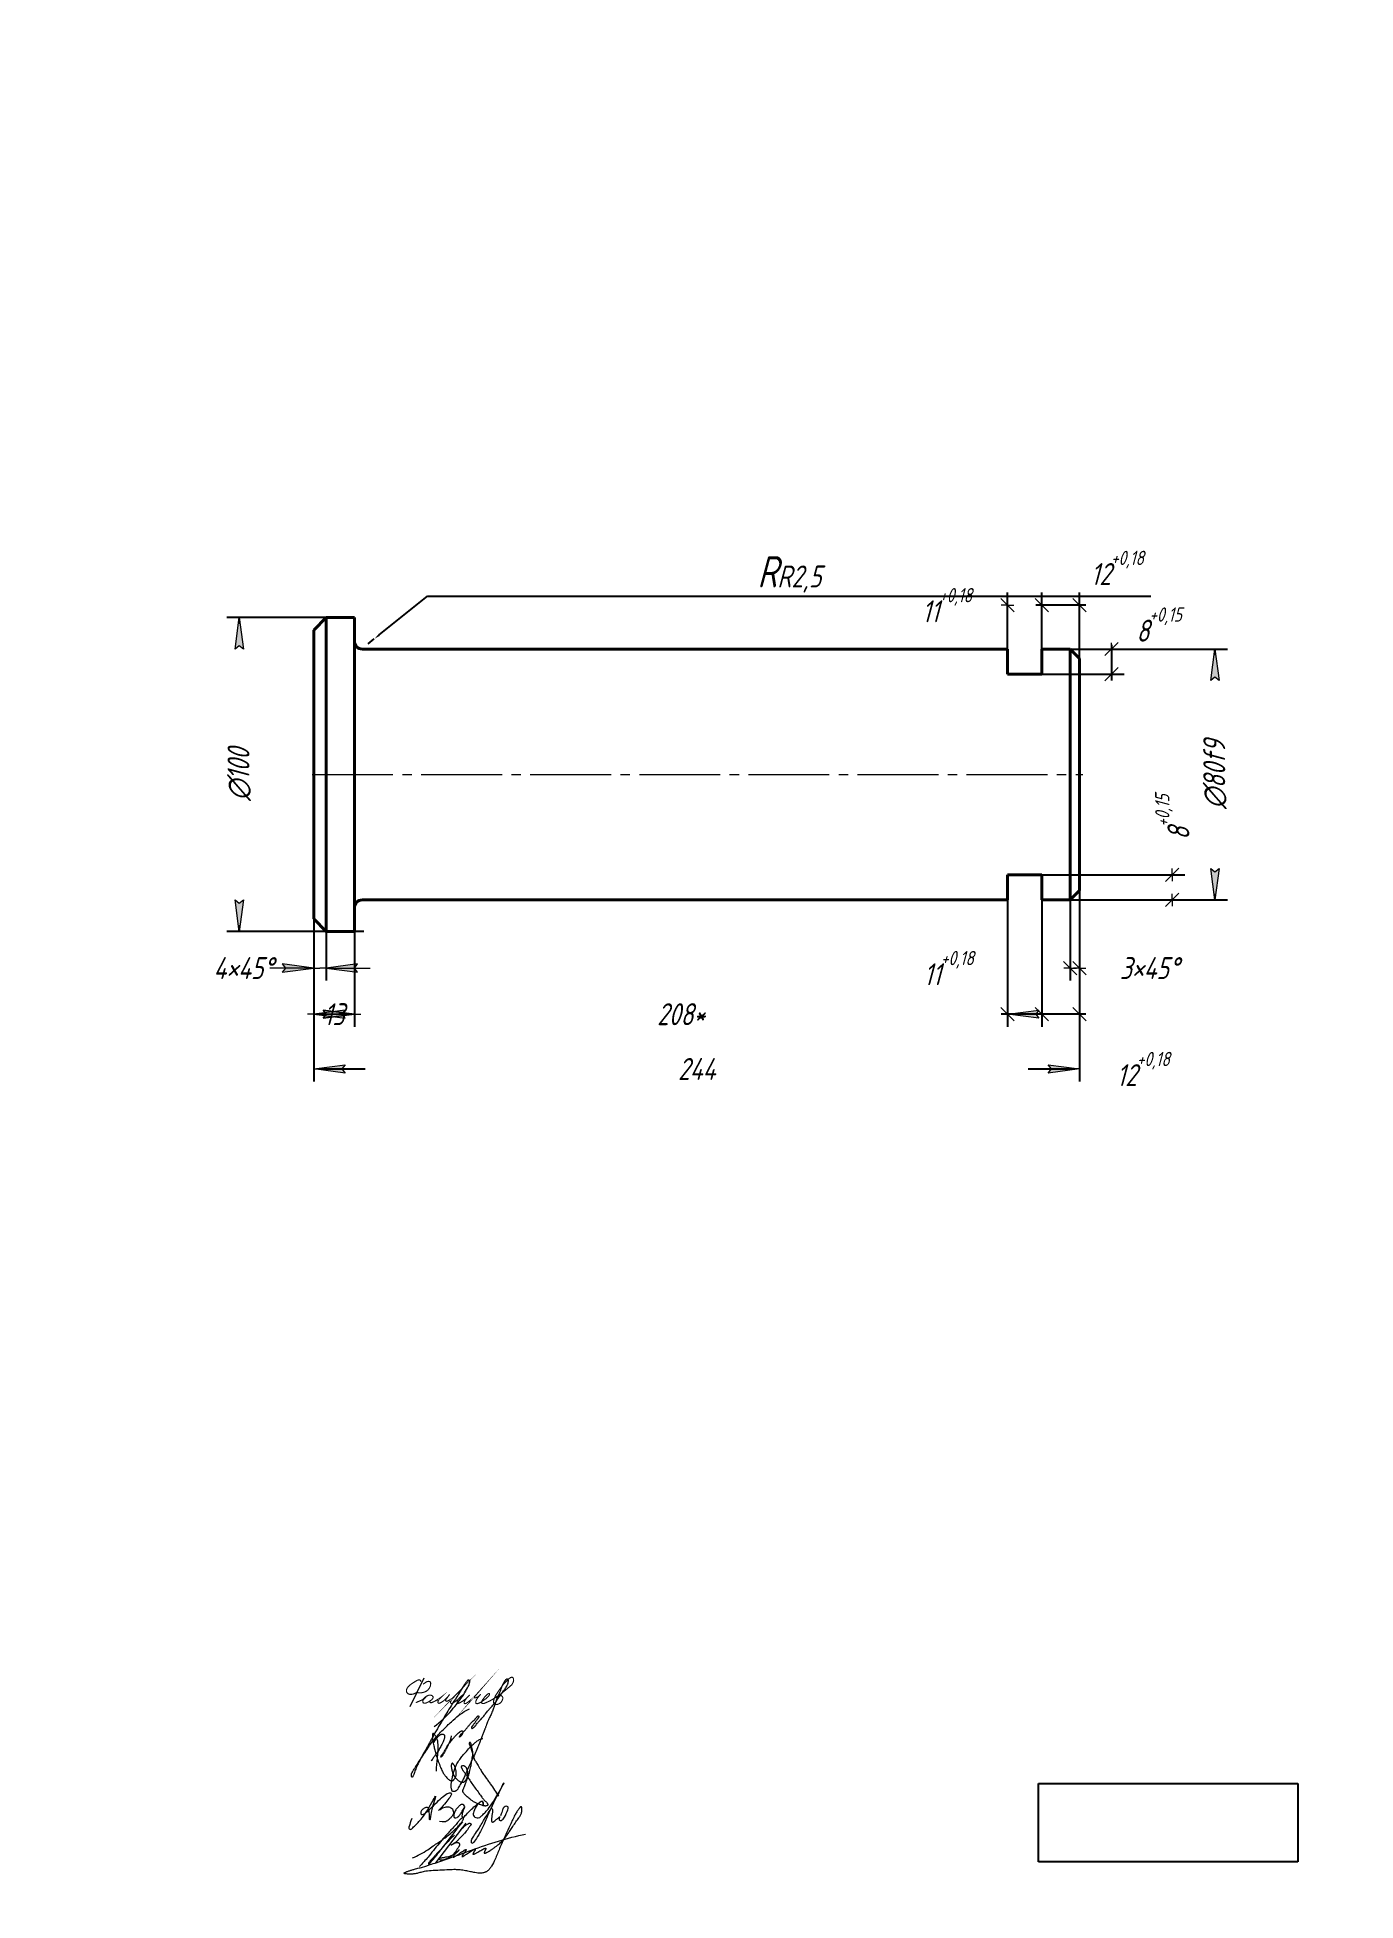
# Model space of a CAD drawing. Header units: millimetres. Extents: x 0 to 210, y 0 to 297.
import ezdxf

# ---------------------------------------------------------------- set-up
doc = ezdxf.new("R2010")
doc.units = ezdxf.units.MM
for name, pattern in [('K5LT32789', [0]), ('K5LT32790', [0]), ('K5LT32791', [0]), ('K5LT_AXLED', [17.375, 12.875, -1.5, 1.5, -1.5]), ('K5LT_BASIC', [0]), ('K5LT_THIN', [0])]:
    doc.linetypes.add(name, pattern=pattern)
doc.layers.add('Системный слой', color=7, linetype='Continuous')
doc.styles.add('KDIMTEXTSTYLE', font='GOST_AU.SHX', dxfattribs={"width": 0.96, "oblique": 15, "height": 5})
doc.dimstyles.new('KDIMSTYLE (0.50)', dxfattribs={"dimtxt": 5, "dimasz": 1, "dimexe": 2, "dimexo": 0.0625, "dimgap": 1, "dimtad": 1, "dimlfac": 2, "dimtxsty": 'KDIMTEXTSTYLE', "dimsah": 1, "dimcen": 0.09, "dimdle": 1, "dimadec": 0, "dimazin": 0, "dimtfac": 0.667, "dimtmove": 0, "dimatfit": 3, "dimfxl": 1, "dimtvp": 1, "dimtolj": 1, "dimtzin": 0, "dimarcsym": 0})
picture_1 = doc.add_image_def('image1.jpg', size_in_pixel=(394, 119))

msp = doc.modelspace()

# ---------------------------------------------------------------- blocks, each defined once
blk = doc.blocks.new('U0')
at = {"layer": 'Системный слой', "color": 150, "linetype": 'K5LT_BASIC', "lineweight": 40, "true_color": 0x0080ff}
for p, q in [((51.77637465468615, 159.5000000874084), (154.5263746546862, 159.5000000874084)), ((160.0263746546862, 159.5000000874084), (164.5263746546862, 159.5000000874084))]:
    blk.add_line(p, q, dxfattribs=at)
blk = doc.blocks.new('U1')
at = {"layer": 'Системный слой', "color": 150, "linetype": 'K5LT_BASIC', "lineweight": 40, "true_color": 0x0080ff}
for p, q in [((51.77637465468615, 199.5000000874084), (154.5263746546862, 199.5000000874084)), ((160.0263746546862, 199.5000000874084), (164.5263746546862, 199.5000000874084))]:
    blk.add_line(p, q, dxfattribs=at)
blk = doc.blocks.new('U2')
at = {"layer": 'Системный слой', "color": 150, "linetype": 'K5LT_BASIC', "lineweight": 40, "true_color": 0x0080ff}
for p, q in [((50.52637465468615, 179.5000000874084), (50.52637465468615, 204.5000000874084)), ((50.52637465468615, 154.5000000874084), (50.52637465468615, 179.5000000874084))]:
    blk.add_line(p, q, dxfattribs=at)
blk = doc.blocks.new('U3')
at = {"layer": 'Системный слой', "color": 150, "linetype": 'K5LT_BASIC', "lineweight": 40, "true_color": 0x0080ff}
for p, q in [((46.02637465468615, 179.5000000874084), (46.02637465468615, 204.5000000874084)), ((46.02637465468615, 154.5000000874084), (46.02637465468615, 179.5000000874084))]:
    blk.add_line(p, q, dxfattribs=at)
blk = doc.blocks.new('U4')
at = {"layer": 'Системный слой', "color": 150, "linetype": 'K5LT_BASIC', "lineweight": 40, "true_color": 0x0080ff}
for p, q in [((44.02637465468615, 179.5000000874084), (44.02637465468615, 202.5000000874084)), ((44.02637465468615, 156.5000000874084), (44.02637465468615, 179.5000000874084))]:
    blk.add_line(p, q, dxfattribs=at)
blk = doc.blocks.new('KDIMARROW_01')
at = {"layer": 'Системный слой'}
blk.add_hatch(color=0, dxfattribs=at).paths.add_polyline_path([(0, 0), (-5, 0.658262491226197), (-4.5, 5.51091059616309e-16), (-5, -0.6582624912261956)])
at = {"layer": 'Системный слой', "color": 0, "linetype": 'K5LT_THIN', "lineweight": 18}
for p, q in [((-4.5, 5.51091059616309e-16), (-5, 0.658262491226197)), ((-5, 0.658262491226197), (0, 0)), ((0, 0), (-5, -0.6582624912261956)), ((-5, -0.6582624912261956), (-4.5, 5.51091059616309e-16)), ((0, 0), (-1, 0))]:
    blk.add_line(p, q, dxfattribs=at)
blk = doc.blocks.new('KDIMARROW_02')
at = {"layer": 'Системный слой'}
blk.add_hatch(color=0, dxfattribs=at).paths.add_polyline_path([(4.5, -5.51091059616309e-16), (5, 0.6582624912261956), (0, 0), (5, -0.658262491226197)])
at = {"layer": 'Системный слой', "color": 0, "linetype": 'K5LT_THIN', "lineweight": 18}
for p, q in [((0, 0), (-1, 0)), ((5, 0.6582624912261956), (0, 0)), ((0, 0), (5, -0.658262491226197)), ((0, 0), (7, -8.572527594031472e-16)), ((4.5, -5.51091059616309e-16), (5, 0.6582624912261956)), ((5, -0.658262491226197), (4.5, -5.51091059616309e-16))]:
    blk.add_line(p, q, dxfattribs=at)
blk = doc.blocks.new('KDIMARROW_13')
at = {"layer": 'Системный слой', "color": 0, "linetype": 'K5LT_THIN', "lineweight": 18}
for p, q in [((-1.060500025749206, 1.060500025749207), (1.060500025749206, -1.060500025749207)), ((0, 0), (-1, 0)), ((0, 0), (1, -1.224646799147353e-16))]:
    blk.add_line(p, q, dxfattribs=at)
blk = doc.blocks.new('U6')
at = {"layer": 'Системный слой', "color": 5, "linetype": 'K5LT32789', "lineweight": 18, "true_color": 0x0000ff}
for points in [[(68.09557222836101, 15.01480463535893), (67.85707994634319, 15.38061155069397), (67.48234005738065, 15.38061155069397), (67.12905772514202, 15.02732921845535), (66.72900132834017, 14.62727282165349), (66.40917922202095, 14.07901575546811), (66.27289532592874, 13.35590775883645), (66.49424250303889, 13.13456058172687), (66.88329694334786, 13.23004383569776), (67.1217556304942, 13.46850252284383), (67.40056246189813, 13.80336787837285), (67.78466495109713, 14.38860989773832), (68.20318769736969, 15.22470395674634), (67.78466495109713, 14.38860989773832), (67.63945392454404, 13.71461713720083), (67.63945392454404, 13.32216468080031), (67.73763215587148, 13.22398644947287), (67.91677559514353, 13.28648081526143), (68.73095892432337, 14.19923948387685), (69.6200430554003, 15.00589943349343), (70.06880997906664, 15.41306259317741), (70.55033351426972, 15.73098324989331), (70.7707900896301, 15.86526192318252), (70.94824402436242, 15.86526192318252), (71.03965638869667, 15.61819336820292), (71.03965638869667, 15.34426907856579), (71.03965638869667, 15.05423695329665), (71.03965638869667, 15.61819336820292), (70.94824402436242, 15.86526192318252), (70.77079008962954, 15.87653729677129), (70.06880997906664, 15.41306259317741), (69.42108780035396, 14.12504815220638), (69.42108780035396, 13.55288017428921), (69.68467150790765, 13.28929646673549), (70.05612974940995, 13.19301473116667), (70.43255708376346, 13.19301473116667), (70.7362071665153, 13.49666481391824), (71.12043698195302, 13.88089462935676), (72.35724979494589, 15.11770744234963), (75.33600122325115, 20.65101269339931), (72.35724979494589, 15.11770744234963), (71.29943225613988, 12.47453099356864), (70.48740813127897, 10.76379337070205), (69.75473022897185, 9.615050355880328), (69.27408046096588, 9.04327473933597), (69.12487858724398, 9.168697796765457), (69.12487858724398, 9.658203100403625), (69.46849957248959, 10.27313846792458), (70.0949591379911, 11.10923953338596), (71.09173131637326, 12.75675793010635), (72.1025785263926, 14.48135847428358), (72.32168776245798, 14.70046771034896), (72.48614183623721, 14.67698149362758), (72.53384392155749, 14.40843815995561), (72.4491450496429, 13.82528406360836), (72.38153945334888, 13.35981764683009), (72.29030744793671, 12.89922714704619), (72.38493140188984, 12.56012883085367), (72.57414302064097, 12.46006967440979), (72.83834962059227, 12.72427627436053), (73.33661431362488, 13.11602081826425), (73.78435599496532, 13.56376249960465), (73.4985727820731, 12.96916556169646), (73.63243387610692, 12.83530446766292), (73.83346718630582, 12.75174831615379), (74.05671802607557, 12.83537033366946), (74.33841643002378, 13.11706873761739), (75.0892894491666, 14.68222932698473), (75, 15), (74.71534792146467, 15.07804488086401), (74.34695863343785, 14.98884572669584), (74.10696035176915, 14.52055542215032), (73.93393369311488, 13.98536049714011), (73.78435599496532, 13.52269638765074)], [(59.6595952589723, 13.11306476233341), (59.4401184906126, 12.50240333119126), (59.22263686266649, 11.89729308120258), (59.15272658138582, 11.52116359016662), (59.31460297806296, 11.35928719348976), (59.53940560011048, 11.35928719348976), (59.75096141280699, 11.57084300618601), (60.35676270545207, 12.17664429883109), (61.84991548948835, 13.6697970828676), (63.98870919436065, 17.87420886933131), (62.70298467337577, 14.73149236586204), (62.4764315211163, 11.92149129982965), (62.4764315211163, 14.51204324892643), (62.21631090676618, 14.93074888502059), (61.59589348444203, 14.79675747630819), (61.17273556163525, 14.37359955350166), (61.02579096610697, 13.99284405629885), (61.16831659569087, 13.72487525178042), (61.55397951826305, 13.72487525178042), (62.4764315211163, 14.51204324892643), (63.7373702262839, 15.77298195409401), (64.61301086591027, 16.64862259372012), (65.59673578514756, 17.29505545769359), (66.0213551083192, 17.16818961176386), (65.91454337848806, 16.81069131034701), (65.66347152869965, 16.35863599702435), (64.8367684433895, 15.37958226936036), (64.14768303218732, 14.56350736592293), (63.67829182059521, 14.24611332225425), (64.5968965425365, 14.86725760452856), (65.33612526729519, 15.00309751953), (65.81506944533646, 14.89796569105613), (66.14136332144096, 14.65614496943442), (66.28873355231296, 14.26188484813838), (66.28873355231296, 13.79402193723172), (65.999273161637, 13.3629639243569), (65.70820585966683, 13.07189662238613), (65.25320484443617, 12.61689560715575), (64.75181554743502, 12.50265556350251), (64.05183416766519, 12.62882076412353)]]:
    blk.add_open_spline(points, degree=3, dxfattribs=at)
blk = doc.blocks.new('U7')
at = {"layer": 'Системный слой', "color": 5, "linetype": 'K5LT32790', "lineweight": 18, "true_color": 0x0000ff}
blk.add_open_spline([(63.56896538377846, 20.631436885271), (63.60842366877569, 22.05553127463256), (63.96660542443574, 23.66415039706001), (63.80124579781082, 25.36451163140433), (63.71202485617538, 25.6946294025376), (63.6241834049919, 25.91530167534211), (63.52549826563195, 26.10561721130961), (63.41796447696684, 26.27508193806983), (63.31410037233714, 26.41569982206221), (63.22777975891954, 26.52012684305652), (63.1663760477677, 26.58370551437179), (63.12665553337369, 26.61793830759476), (63.10169942900193, 26.63601772696398), (63.08308305599967, 26.64716395774747), (63.06809002786996, 26.65429266466066), (63.05558576959565, 26.65868799240209), (63.04490156254829, 26.66108893838461), (63.03559060611724, 26.66195508936573), (63.02736226630532, 26.66157831167547), (63.01990735404989, 26.66013135931007), (63.01294909376311, 26.65765050152956), (63.00616451116689, 26.65404444440713), (62.999443490057, 26.64914702700787), (62.99272950146906, 26.6427374573644), (62.98601347697209, 26.63456552705932), (62.97924844981858, 26.62422490020208), (62.97240368225148, 26.61115087661878), (62.96546609066141, 26.59454930914404), (62.95844252260417, 26.57326358930908), (62.95136224940393, 26.54549488581588), (62.94427451431862, 26.50808377833644), (62.93745191521748, 26.45579426112434), (62.93156313595287, 26.37908570373293), (62.92867950265382, 26.27347230543154), (62.92970983131541, 26.1394924739138), (62.93602632594934, 25.98819259275012), (62.95036464854452, 25.82266145994785), (62.97575002473327, 25.63732349130748), (63.02028496095282, 25.40527868386476), (63.09076225775598, 25.0919915653997), (63.18114925221644, 24.6227162487541), (63.31357494810496, 23.95524003459849), (63.53906287120685, 23.11273963211582), (63.86981376786312, 22.20798088525294), (64.18622079056381, 21.35885785241862), (64.4907817368554, 20.64853437375604), (64.7940034221926, 20.13257307526044), (65.08410440074572, 19.76077737253476), (65.33407348331244, 19.50122839079225), (65.5222529578583, 19.31874377688527), (65.65729515169865, 19.22024425010684), (65.7449156959467, 19.17522341560476), (65.81020110430136, 19.15146733308325), (65.86990081552067, 19.13755453502216), (65.92955281369191, 19.13036085840179), (65.99065620048191, 19.1293716902058), (66.05224706576173, 19.1348665807032), (66.11175518164028, 19.14668415126067), (66.16685509349568, 19.16404494355839), (66.21577153512003, 19.18569495033478), (66.25871797303985, 19.21075347023279), (66.29741445319655, 19.23982326419116), (66.33623774573971, 19.27596516770919), (66.37952377958696, 19.32502041775555), (66.43294250161935, 19.39809290491297), (66.50096589291898, 19.50321885463273), (66.58009442067487, 19.63974508368699), (66.65195157374102, 19.79469299182833), (66.7034377933087, 19.94762467282987), (66.73307330288299, 20.09102963159424), (66.74602520459881, 20.23409547170982), (66.74460845296231, 20.39717858512574), (66.72331648841883, 20.59914353502521), (66.67518598155334, 20.84797046085663), (66.602040603835, 21.11691155001296), (66.51907987854462, 21.36187902464306), (66.44382353260663, 21.54218471827784), (66.3756616033144, 21.65771170802685), (66.31984117543952, 21.73469127826556), (66.26968151440242, 21.79485825291181), (66.22480917283133, 21.84189455270106), (66.18859349840677, 21.87327477388362), (66.16145441402455, 21.8918224611742), (66.14248991691794, 21.90191884721276), (66.12771264153858, 21.90779075934492), (66.11531143881248, 21.91110833156023), (66.1045277407563, 21.91260535252718), (66.09515543987618, 21.91268408423446), (66.0868985230879, 21.9116890664703), (66.07946610618679, 21.90984042225435), (66.07209048799169, 21.90702536738729), (66.06446766261557, 21.90304306092685), (66.05639214218081, 21.89756449495334), (66.04788991666729, 21.89035080208262), (66.03880931083619, 21.88092936930164), (66.02895037565678, 21.86858223687685), (66.01801356950504, 21.85214031638111), (66.00571715226629, 21.82990580313924), (65.99158689774286, 21.7989498999633), (65.97603968676681, 21.75692010575847), (65.95990672468524, 21.70254989341797), (65.94535380613716, 21.63766420844979), (65.93520979269333, 21.56336793652579), (65.93150834136031, 21.47858522083536), (65.93688127310402, 21.37492383305792), (65.95695354209361, 21.23570648268733), (65.9925051187131, 21.03611099585305), (66.03678869062138, 20.77979753832977), (66.10640929921105, 20.49386539121198), (66.20727443608722, 20.22789029005224), (66.33362430329485, 19.98217408746549), (66.48415622471752, 19.74823959186108), (66.66428267070947, 19.51901892683941), (66.85993280267958, 19.31563244381519), (67.04538833198932, 19.15286154868795), (67.20737115850993, 19.04140787126363), (67.34433332840449, 18.97108917671682), (67.46272795002916, 18.92573519575637), (67.56999247241694, 18.89716640939156), (67.66533424883411, 18.88289848872631), (67.74720322501942, 18.880254325686), (67.81636560414788, 18.88615986502589), (67.87520450126296, 18.8983163980327), (67.92625961236433, 18.91532856820271), (67.9724101535882, 18.93706225737043), (68.01783252554067, 18.96466920152079), (68.06614351497316, 19.00110550620116), (68.12026052379967, 19.050949239087), (68.18243561703208, 19.12025140484832), (68.25358113717554, 19.21534481397998), (68.33210929433278, 19.33739158162632), (68.40925097296433, 19.48381163833039), (68.47514354181351, 19.64646653136199), (68.52497254880993, 19.8194810429392), (68.5572567352918, 20.00268054234792), (68.57197744684751, 20.20090047894936), (68.56687571085911, 20.41220286000964), (68.54245765155426, 20.62477086077638), (68.49984858902164, 20.81947738645405), (68.44366672258595, 20.98243072092177), (68.38259553096312, 21.11152704581039), (68.32086537795387, 21.21036197039282), (68.26007404490304, 21.2862987024381), (68.1995410278396, 21.34611513986351), (68.13618891532872, 21.39629791212965), (68.06845400169642, 21.43947374567145), (67.99717500066119, 21.4752354453756), (67.92756023856943, 21.50197324328281), (67.86519544571509, 21.51933382618077), (67.81353027091579, 21.5268725832349), (67.77144165195698, 21.527685479051), (67.73544204167581, 21.52420672188327), (67.70189409970028, 21.5171076222494), (67.66950417450309, 21.50668435368198), (67.63880577084707, 21.49324026082542), (67.61142784657447, 21.47763152766242), (67.58869885851256, 21.4611481081968), (67.57084425330238, 21.44486653919802), (67.55724387905936, 21.42927178193381), (67.54726039331283, 21.41471635217871), (67.53994827685558, 21.40082455752122), (67.5345059469975, 21.38694990443895), (67.53028359037741, 21.37146101947883), (67.52753467458271, 21.35373252028097), (67.52669178893268, 21.33319917952284), (67.52825325031492, 21.309549759113), (67.53297922482167, 21.28139784112446), (67.54216271851408, 21.24688648760906), (67.558284253648, 21.20200040901148), (67.58568313459693, 21.14057423086436), (67.62833643945021, 21.05637277705412), (67.68472972255783, 20.94455043342018), (67.75725041603138, 20.81252245261442), (67.8567042030719, 20.66348958314029), (67.99929194456088, 20.4907572640299), (68.20695978885348, 20.24409833436999), (68.47727575415908, 19.86379582678643), (68.82099527750218, 19.31873465933953), (69.23525986324255, 18.64280223752013), (69.77257356549278, 17.92150038798627), (70.31048807409476, 17.21517780335103), (70.76114342839257, 16.5975536363531), (71.07662801487989, 16.14028663274411), (71.33285892642168, 15.89797225319512), (71.49991982241538, 15.75420569001659), (71.59988409564646, 15.64396714751985), (71.66157223902589, 15.55322694074516), (71.69897732376828, 15.48305507116561), (71.72396665832191, 15.42322266709795), (71.73847579824758, 15.3740873327003), (71.74502209467074, 15.33546931760321), (71.74644295899786, 15.30592541418173), (71.74476789347966, 15.28241265471581), (71.74094195966583, 15.26275062852562), (71.73543514929581, 15.24586175713551), (71.72842358647792, 15.23093902799059), (71.71979510196267, 15.21726967773469), (71.70917059559703, 15.20398737965064), (71.69586275344274, 15.19054275774715), (71.67894738332832, 15.17660803566105), (71.65722983429393, 15.16201970844628), (71.62894379125079, 15.14667641780579), (71.59277305314187, 15.13119061930973), (71.5487574190842, 15.11677161946983), (71.49777518106495, 15.10467251152085), (71.43963309871454, 15.09643118160994), (71.37101713425997, 15.09336754186756), (71.28541589789094, 15.09798868884059), (71.17077791947442, 15.11509664934908), (71.00405975564783, 15.14984204603513), (70.75767972133588, 15.21664191491465), (70.39901287373088, 15.3440676660947), (69.96704464697916, 15.53627448955837), (69.51376312621512, 15.75954541072423), (69.15406295057399, 15.98961635331699), (68.86872410016997, 16.22788284761185), (68.60807663380945, 16.46140243919814), (68.32912413077895, 16.70932633513763), (68.08556391249238, 16.92644901154824), (67.9355909750943, 17.09915977188592), (67.86562345562113, 17.21052242481323), (67.83230907815248, 17.28247519689063), (67.81250693876575, 17.34444975408178), (67.80044673204885, 17.40357391775342), (67.79445987835459, 17.46337493815793), (67.7945321585524, 17.52398159582111), (67.80075523231415, 17.58459371574855), (67.8141897980325, 17.64869615621024), (67.83610479675242, 17.71947467624574), (67.87239256661657, 17.81093759296721), (67.92797709652083, 17.93274158279388), (68.01130838712736, 18.1213581140654), (68.12042691639455, 18.38030045997442), (68.23156055792431, 18.72412565447763), (68.35704925018787, 19.09904209593412), (68.51033405022065, 19.50442790826253), (68.68789432203918, 19.9950991350874), (68.8878281387849, 20.62107652197767), (69.06328635909905, 21.3392199206462), (69.16835841217114, 22.01104634103086), (69.23547217279248, 22.55026248070033), (69.3128062722146, 22.97241134791943), (69.3769171927557, 23.3156789409345), (69.38940960781936, 23.59324989397899), (69.36425854883757, 23.81402084092667), (69.32041355682396, 24.02635601107798), (69.25649254764623, 24.26559832702512), (69.19666016590624, 24.51469876703757), (69.1522941895618, 24.73948803271273), (69.10786013153722, 24.90776922146219), (69.07222281139805, 25.02502284687714), (69.0446915640345, 25.10136888849627), (69.02146162218584, 25.1488137822457), (69.00357209447608, 25.17612984700312), (68.98996073392811, 25.19242091093463), (68.97808755467847, 25.20361477932926), (68.96712158589409, 25.21162984760147), (68.95669446949361, 25.21733539368833), (68.94656453189494, 25.22121924365302), (68.93654266342594, 25.22356487434712), (68.92665682823483, 25.2245068678601), (68.91687092674962, 25.22419033592544), (68.90705175167716, 25.22272698922893), (68.89657771707395, 25.2200853897242), (68.88500954100229, 25.21597530508859), (68.87227394155695, 25.21004076695294), (68.85901901847002, 25.20222790797709), (68.84639317920048, 25.19298693015517), (68.83507781857672, 25.18279784983858), (68.82526963849507, 25.1718470779102), (68.81643679516503, 25.15953116631729), (68.8085881593033, 25.14546987639562), (68.80187905407354, 25.1292982247098), (68.79658252587053, 25.11089959332944), (68.79290130373708, 25.08964083819845), (68.79120791336642, 25.06451216491541), (68.79219863885147, 25.03381621985918), (68.79712856547596, 24.99543846059623), (68.80768815077606, 24.94767755028224), (68.82547906569677, 24.88875976385614), (68.85352427108266, 24.81508867817411), (68.89649988010353, 24.72328507152997), (68.95521597089157, 24.60830767676242), (69.01325182364401, 24.4627318019071), (69.06770089044805, 24.28781381433495), (69.12789535597001, 24.07939725548002), (69.21651623562646, 23.81469928561785), (69.33072693185925, 23.49510310930944), (69.43921151733768, 23.13237080481792), (69.53114039508894, 22.79550729035157), (69.64392343189677, 22.49797051295377), (69.77910211011829, 22.24398996058127), (69.93934379222198, 21.98531688035922), (70.12593972290972, 21.69505476993854), (70.33852274651251, 21.328337311822), (70.61522273918752, 20.84196364778884), (70.97311303277522, 20.28606608999957), (71.38153461184481, 19.70162292337099), (71.77720384923289, 19.14893590546689), (72.49052646227916, 18.14925639367328), (73.05375395957869, 17.32100907102262), (73.48353571821578, 16.66016481954767)], degree=3, knots=[0, 0, 0, 0, 23.08892411003839, 25.90578379320913, 27.36849658095113, 28.57853477437289, 29.7218750749431, 30.81396087475684, 31.80518275617818, 32.5340116185717, 32.99290285232896, 33.22579348087665, 33.37704679038229, 33.48833048874886, 33.57455142486756, 33.64380518652092, 33.70122378259412, 33.75036659537633, 33.79386957008623, 33.83335544025108, 33.87214105272245, 33.91235496550996, 33.95658983186728, 34.00557035799107, 34.061357419905, 34.12646780763512, 34.20410929927907, 34.29854880647121, 34.4157438501339, 34.56455491175546, 34.75945876534566, 35.02822874118409, 35.41286378006095, 35.99717510029608, 36.72813949276635, 37.56894107973724, 38.43382537174505, 39.40133199336037, 40.578430721351, 42.23539782704537, 44.56960189155861, 48.26913254375512, 53.18771198246659, 58.58434017403594, 63.76404376679448, 67.77867569014562, 70.99814287695813, 73.36983390960212, 75.34981577454691, 76.79687388843904, 77.58132367445822, 78.02891375208497, 78.378086715233, 78.69680269722102, 79.01348919569972, 79.34337265075953, 79.67858665453129, 80.00682416916896, 80.31793205149701, 80.60647145028561, 80.86603481811044, 81.11641040457833, 81.38398339074794, 81.71835383148989, 82.1678102968112, 82.8393613365416, 83.73323474227259, 84.70542236921145, 85.58272421559701, 86.32439137188506, 87.05711592911308, 87.8907574961167, 88.94534148899339, 90.32114124951465, 91.96557055710285, 93.42636652596606, 94.48421544317516, 95.10102119904894, 95.58099742489627, 96.01314099800784, 96.36109308967781, 96.62600156797119, 96.78273890043828, 96.889142367443, 96.97113807639755, 97.038129668233, 97.09527188758723, 97.14590073358623, 97.18856061114779, 97.2287471840586, 97.26891537016509, 97.31531058982989, 97.36686141375753, 97.42565515127394, 97.49445365730666, 97.57714175019537, 97.6796234518885, 97.81191523042803, 97.98566281873885, 98.22679687241516, 98.53258681418663, 98.89778635319205, 99.29603614677359, 99.73782124223918, 100.2617239247368, 100.964229309618, 101.999780239612, 103.5254109190041, 105.1506671389526, 106.7245298989554, 108.093531563326, 109.5903133920281, 111.1953020837693, 112.7774834854757, 114.1263943636619, 115.159714159532, 115.933249703592, 116.5991051072816, 117.1966867350474, 117.716186105381, 118.1472776884506, 118.5120913932663, 118.8308284389657, 119.1120840017018, 119.3761473530127, 119.6502541760029, 119.9661844048676, 120.3484720487786, 120.8326110054183, 121.4625745633854, 122.257883948525, 123.1663167729581, 124.1218957718332, 125.0774414802364, 126.058759075695, 127.1107217357935, 128.2713802827618, 129.4555411470182, 130.5492798125666, 131.4722221457924, 132.2240763945491, 132.8428036707044, 133.3435270316868, 133.7861618193668, 134.2097331793344, 134.6419531666712, 135.07675082757, 135.4909341445828, 135.8405670411855, 136.1161996801323, 136.3290212946846, 136.5165823049759, 136.6970732021236, 136.8799095666845, 137.0632951286719, 137.2354651043024, 137.3861300135916, 137.5142614765161, 137.6235479569736, 137.7184450497249, 137.7976892899042, 137.8756507401737, 137.9579435297707, 138.0555159514176, 138.163779376122, 138.2880427438782, 138.436309489426, 138.6225163233996, 138.8620748680995, 139.2031278659684, 139.7043262486523, 140.3810974906251, 141.2189148674305, 142.1273174818552, 143.2595165690257, 144.8211407952124, 147.3177643775447, 150.7571101410823, 155.1951704424444, 160.0691713325595, 165.2244643996175, 169.4711417493419, 172.4214110687776, 174.0929247216289, 175.1382982941582, 175.9667476052343, 176.4795577137869, 176.9002722075947, 177.2447515993877, 177.5213496275962, 177.722930126645, 177.8737085289891, 177.9963222724827, 178.1014362024326, 178.1953143978301, 178.2815173063154, 178.3661181765914, 178.4549126387874, 178.5547545514223, 178.6700486309557, 178.8070744895659, 178.9752011110635, 179.1872344806044, 179.4394731118456, 179.7197270048918, 180.0295107225544, 180.3832688069577, 180.8234477103547, 181.4071105080071, 182.2468370647849, 183.5636180390767, 185.5124136486446, 188.3659008144822, 191.1693595490507, 193.6361941483106, 195.2159308876024, 197.1470862219489, 199.2692247613871, 201.224518318486, 202.3921757305919, 202.9354455009734, 203.335749427751, 203.6650385457113, 203.9804397921348, 204.3052698204951, 204.6306664143438, 204.9542103018015, 205.2842401760186, 205.68312192184, 206.1453122097258, 206.8668041367929, 207.8378621120557, 209.464316382984, 211.3873392381132, 213.6481330480264, 215.8281705148584, 218.3616311862739, 222.0463208053261, 226.400788772624, 230.2376141698672, 232.9871267002133, 235.1430689373578, 237.1452347941266, 238.6001234124407, 239.5943196481266, 240.7144690296747, 242.0868590309205, 243.5795128043555, 244.8370298052072, 245.7730677623126, 246.3794493830385, 246.8095402814596, 247.0775336538936, 247.2275167539396, 247.3339800160057, 247.4184700209773, 247.4895205515942, 247.5520115162512, 247.6092220325807, 247.6636060178384, 247.7171677520884, 247.7685920257453, 247.8207844363665, 247.8766770811286, 247.9421914551861, 248.0180825757098, 248.1024702365821, 248.1894206015074, 248.2694707678351, 248.3470721801384, 248.425636522534, 248.5128864112118, 248.6056793825818, 248.7068161418586, 248.8204129671911, 248.9522817326213, 249.1114892801304, 249.3139564207763, 249.5741553291382, 249.8978203062795, 250.3037087529917, 250.8417906157673, 251.5282721942539, 252.3812439797572, 253.3595934924577, 254.4759627763927, 255.8726873418201, 257.8510916368267, 259.9382727246121, 261.9636029003651, 263.4698826802768, 265.0464480200878, 266.5866947374772, 268.3669126827913, 270.599666274059, 273.4070816914232, 277.3730272345561, 281.2342012594908, 284.8823428619705, 288.313022516428, 301, 301, 301, 301], dxfattribs=at)
blk = doc.blocks.new('U8')
at = {"layer": 'Системный слой', "color": 5, "linetype": 'K5LT32790', "lineweight": 18, "true_color": 0x0000ff}
for points, knots in [([(63.19123095543806, 27.77067836602731), (64.24413889226221, 28.50815867630774), (65.5676389718119, 29.7581800712), (67.00164531890937, 31.59275806240242), (67.88171221838077, 32.74792695407038), (68.40266052732224, 33.73161645597716), (68.73735662492528, 34.32200587473451), (68.84649929908203, 34.63293170922205), (68.88025305995036, 34.79294510826023), (68.8940195708368, 34.89083592875465), (68.89461432604682, 34.95277906153581), (68.88948608129238, 34.99180863728296), (68.88245432083352, 35.01854578766694), (68.87403657987808, 35.03960283114893), (68.86436895684298, 35.05717767350063), (68.85340909371259, 35.07240713718318), (68.84084830933814, 35.0860851601272), (68.82610326866659, 35.09902605962043), (68.80862624485728, 35.11140945592581), (68.78817718559978, 35.12293140522013), (68.76516551619095, 35.1329192298125), (68.74049932087466, 35.14067513374681), (68.71548043065174, 35.14569033330844), (68.69144202091499, 35.14782167429428), (68.6692670006905, 35.14731052564093), (68.64896147036667, 35.14446492989055), (68.62979107456306, 35.13941783318958), (68.6105701402894, 35.13200594981825), (68.59030247819499, 35.12156013714443), (68.5678969226575, 35.1068774623123), (68.54185826454615, 35.08584951667552), (68.5089470318562, 35.05392166420035), (68.46223497521294, 35.00135366055372), (68.38482447512062, 34.91127276449538), (68.253008134791, 34.74892185146086), (68.04235272710555, 34.46319635767682), (67.74337920094638, 33.99726515160776), (67.34355235625195, 33.30393888897277), (66.70984882479948, 32.32096639387262), (65.73513653688569, 30.79060249989359), (64.4411630905036, 28.6549725369664), (63.01344391327926, 26.20186941776734), (61.83106683704928, 24.06171937905117), (61.04608016592043, 22.58488918890566), (60.61355171823588, 21.72869768672888), (60.37935411404648, 21.20602420664071), (60.2144254484481, 20.81035873566015), (60.07893656548764, 20.46853163723281), (59.96332479830257, 20.16486584966583), (59.87824758302669, 19.93562644428619), (59.82903568508628, 19.80189174472804), (59.79971166698819, 19.74135479252894), (59.78516161328936, 19.71641028573671), (59.77422844504609, 19.70074558721529), (59.76518857710163, 19.68999908246127), (59.75734573273239, 19.68239392494857), (59.75034510722081, 19.67700919355073), (59.74395657703654, 19.67328547782685), (59.73801156589799, 19.67086426356613), (59.73237693847123, 19.66951578196165), (59.72694199775698, 19.66910105450245), (59.72161058476546, 19.66955036109059), (59.71640813304053, 19.67082402003518), (59.7114049123898, 19.67283625141857), (59.70661731816337, 19.67548126952556), (59.70181369334479, 19.67882438133381), (59.69662930364943, 19.68313936507329), (59.6906997226488, 19.68891638918205), (59.68365769601378, 19.69684750129406), (59.67508406305255, 19.70793717665811), (59.66432529645455, 19.7238659341171), (59.65075653568361, 19.74689086272295), (59.63392335681728, 19.77956463429268), (59.61517496308842, 19.8228148111865), (59.59770765836707, 19.87570922464027), (59.58471407684648, 19.93477321370395), (59.57784250819937, 19.99754888207107), (59.57772599803549, 20.06299293418442), (59.584933043687, 20.13161842249826), (59.60019265639239, 20.20326048907509), (59.62443906371324, 20.27846269402411), (59.65992125439912, 20.35919345046261), (59.71586837527833, 20.45914318720787), (59.81266421885853, 20.61355338880696), (59.98941049339233, 20.9042981859277), (60.33778643764909, 21.4574567099894), (60.97974912539139, 22.47261290197218), (61.92158938044678, 23.91017688422812), (63.11208040880069, 25.64751191170399), (64.5189239182389, 27.17635950423087), (65.8822914263802, 28.47536525570808), (66.98855210608404, 29.47394506457658), (67.97094950659927, 30.14516258617255), (68.57516614099161, 30.42632412405783), (68.85872584940877, 30.56029360074831)], [0, 0, 0, 0, 8.550608616909479, 12.05498909731316, 15.54800864636031, 18.19112149729409, 19.49899547586825, 20.05820856276075, 20.38161509008001, 20.58967061819273, 20.71666537517187, 20.79367975743621, 20.85170144345296, 20.90072235485522, 20.94465307224176, 20.98524465825564, 21.02564223243174, 21.06834027274877, 21.11593940290885, 21.16833782892286, 21.22470724871314, 21.28305186546078, 21.34057559650208, 21.39466303008514, 21.44378103840279, 21.48828891869076, 21.53119048967674, 21.57580767080184, 21.62550805067395, 21.68308106465782, 21.75428657315771, 21.84854811100129, 21.98874998667692, 22.22341503732463, 22.64135142255019, 23.38396024610536, 24.59145537447172, 26.33319310262997, 28.72517486315826, 32.39414345489543, 38.44413720066752, 45.386804132957, 51.3366439952876, 54.75928160654442, 56.55021407149562, 57.73619828659556, 58.58106772181609, 59.41081735012408, 60.19037519759497, 60.74860237604653, 61.04454549420441, 61.13979306103076, 61.19713002219413, 61.23708949006024, 61.2671348063732, 61.29071298422787, 61.30986155532154, 61.32593719236645, 61.33991703943459, 61.35255107389896, 61.36445007752456, 61.37614187831995, 61.38811066680237, 61.40006167387295, 61.41202200248679, 61.42454207551994, 61.43906624348642, 61.45699012410813, 61.47974062644996, 61.50979512866817, 61.55047455772206, 61.60794197523685, 61.68805755052679, 61.79563498556981, 61.92221881037423, 62.05916765616627, 62.19849487994397, 62.34287054750136, 62.4951123545238, 62.65815684757621, 62.83085476293896, 63.02153046686268, 63.2457091914174, 63.59456840449479, 64.23786481718554, 65.5163435666815, 67.95744178744798, 72.25357323446096, 76.98975279678383, 81.9773654752493, 86.09099495459934, 89.56281137385866, 91.90558766368395, 94, 94, 94, 94]), ([(65.9339713314293, 26.29485963134141), (65.84973557581826, 25.77877264037059), (65.5978553335588, 25.12284708190236), (65.21305551791666, 24.3269393621249), (64.94994745101249, 23.90582064036727), (64.76907306696353, 23.56298080293203), (64.66033067481372, 23.34593826955495), (64.59575046469004, 23.22160253236004), (64.549394934753, 23.14801601692884), (64.50840182685374, 23.09237154206232), (64.4693764256267, 23.04479587575), (64.42968233570537, 23.00008181824447), (64.38949573336654, 22.95763367287589), (64.35290304432351, 22.92063913855333), (64.3251379709826, 22.89416603335607), (64.30710673028489, 22.87838630562584), (64.29671357662674, 22.87009000432909), (64.29011361531325, 22.86529538233967), (64.28525729471349, 22.86213080194219), (64.2813777443173, 22.85992959603036), (64.27810623222149, 22.85840557608461), (64.275270507799, 22.85746984742954), (64.2728114736216, 22.8571268768992), (64.27064342697572, 22.85751241805846), (64.26902396428913, 22.85893730378751), (64.26826306287357, 22.86116574980937), (64.26812258769642, 22.86394727763701), (64.26845814769682, 22.86735386722157), (64.26923838259017, 22.87136917683441), (64.2704492716919, 22.87605519585097), (64.27217440825439, 22.88169329346852), (64.27471926612648, 22.88909131322438), (64.27870440662673, 22.89965639735016), (64.28530839427663, 22.91595457460966), (64.29506204722743, 22.93902475398943), (64.30754888183333, 22.96945786878177), (64.32199063407452, 23.00525580877331), (64.33920923539304, 23.04753296074813), (64.36030937024667, 23.09554318208856), (64.38999084282491, 23.15070954598548), (64.43013962132336, 23.21114299929263), (64.48381956284807, 23.28353202765561), (64.556856457065, 23.37753942057105), (64.6623576329338, 23.523093061309), (64.80160872725646, 23.73288916670677), (64.95908682480136, 23.99578338087065), (65.11076997901928, 24.26882679261197), (65.26720664998857, 24.54781751129275), (65.4504701603912, 24.85392991944394), (65.67858822699968, 25.17819705083033), (65.92394921721215, 25.46781880727372), (66.13704326423708, 25.72009600905406), (66.36328875168287, 25.98841561704228), (66.63034636394205, 26.29801580144681), (66.93890319577577, 26.60388967735537), (67.17503239264047, 26.830354559591), (67.32586826336443, 26.94975884777904), (67.40551255075731, 26.99702096192604), (67.46504281299865, 27.02641343256732), (67.52355423846531, 27.05029118618691), (67.57758795042798, 27.06728881679081), (67.62170655062512, 27.07651453332664), (67.65416498723528, 27.07971867584286), (67.67756242837038, 27.07948163469135), (67.6954791889669, 27.07727205660126), (67.70980710269016, 27.07373361784519), (67.72154729585561, 27.06919373175205), (67.73131770969191, 27.06382191246902), (67.73947223850026, 27.05773333232136), (67.7463057636359, 27.05095504355143), (67.75207777268331, 27.04340659162347), (67.75715061677973, 27.03477166360244), (67.76168522726904, 27.02458899052326), (67.76569238924186, 27.01227446063368), (67.76905143506026, 26.99712341752124), (67.77154286876772, 26.97798238076115), (67.77275137142813, 26.95262235551522), (67.77173541273612, 26.91735121616284), (67.76695918134885, 26.86867412644145), (67.75769222109659, 26.8070426422118), (67.74621121820603, 26.73650882874739), (67.73129431602594, 26.6655094913753), (67.7112281559723, 26.5999042079616), (67.68572840467688, 26.54138214719001), (67.65243142678044, 26.48399470787189), (67.61026986563776, 26.42322370673378), (67.56007292955162, 26.35913463221604), (67.51117975504368, 26.29802711966468), (67.46587550294818, 26.24730116078149), (67.42750587344086, 26.20887860503777), (67.39277095087543, 26.17655174858751), (67.35983513005928, 26.14745069736344), (67.32781132112692, 26.12064903218229), (67.30119643043285, 26.09997102074578), (67.2819539447567, 26.08645999181329), (67.26987104839996, 26.07888651781076), (67.26188312713498, 26.07446096017168), (67.25606309872474, 26.07167743053267), (67.25158755288335, 26.06990445546765), (67.24799782351984, 26.06881204050148), (67.24497714733285, 26.06822124001749), (67.24235346482384, 26.06807302626734), (67.24005241603486, 26.0683896142973), (67.23808857120994, 26.06924885238223), (67.2365740335586, 26.07071789244932), (67.2355979303245, 26.0727133819799), (67.23507496641324, 26.07512706895807), (67.23494140325165, 26.07795027960506), (67.23516762087607, 26.08119693371214), (67.23575615920095, 26.08495573625635), (67.23676687034423, 26.08942736522388), (67.23834195768768, 26.09494940500454), (67.24071853115133, 26.10197936690918), (67.24428280391804, 26.1112059735292), (67.24977406089783, 26.12393647880958), (67.25850485966434, 26.14230751926726), (67.27121727359172, 26.166823156215), (67.2870554251223, 26.19531207246709), (67.30365856820622, 26.2236626532318), (67.3199820592382, 26.25038445924429), (67.33816663582002, 26.27934671983797), (67.36243161361064, 26.31816660294237), (67.3944058909896, 26.37586409327855), (67.43444790506176, 26.45085518883096), (67.48877862224865, 26.53584835947561), (67.5611328991303, 26.62407581270054), (67.66125275382312, 26.72497271774651), (67.79452315596875, 26.84010183695909), (67.96012659152059, 26.98068503233782), (68.11512044965313, 27.14514246594774), (68.26132953951408, 27.32030048379863), (68.39700377808033, 27.48600410932707), (68.54722205900545, 27.66138438221012), (68.70264427698714, 27.84615041977119), (68.857284992892, 28.04928390227496), (69.0161347885163, 28.25496455356065), (69.21562492111477, 28.46543282249505), (69.44061087468569, 28.67245757861394), (69.65653521346573, 28.87397027558927), (69.81038944826265, 29.03675259553856), (69.91637899105855, 29.1563192970504), (69.98951135998065, 29.2385231538145), (70.05260208730166, 29.30855814563577), (70.10566823712135, 29.36659404689527), (70.14914685317532, 29.40965340457603), (70.18119038101987, 29.43673475195391), (70.20281193002313, 29.45180759548552), (70.21778317684964, 29.46027066287277), (70.22936668350637, 29.46535514255311), (70.23888865784618, 29.46832730481086), (70.24697574309668, 29.46979988207238), (70.2540105897311, 29.4701264179719), (70.26025236221241, 29.46951775418688), (70.26588660490462, 29.46809276809518), (70.27087477222518, 29.46597751746339), (70.27528579458564, 29.46330693281996), (70.27921482526006, 29.46017445596183), (70.28304882249951, 29.45633197193811), (70.28694926759833, 29.45150942738212), (70.29100495973678, 29.44533696086737), (70.29517550994417, 29.43751606723993), (70.29945354756775, 29.42752669850515), (70.30379845822765, 29.41459258993459), (70.30808651577229, 29.39753013079465), (70.31189802134429, 29.37507669058027), (70.31430185368038, 29.34764404115157), (70.31445580062993, 29.31732644549143), (70.31184437049448, 29.28701093314419), (70.30635041147204, 29.25738451925025), (70.29772088737938, 29.2274469579686), (70.2847858940381, 29.19518053091235), (70.2653913615032, 29.1581553703349), (70.23433848028901, 29.11064613088118), (70.18221636987388, 29.04157002435664), (70.10461858465307, 28.93897873654777), (69.99704993210537, 28.80228868485693), (69.86857563065038, 28.63798211346875), (69.74682074270906, 28.44970876260345), (69.62976057726489, 28.26363474256959), (69.50414334988098, 28.11873860025096), (69.41093157363223, 27.99329802228183), (69.34101091367208, 27.89362119252658), (69.27652098056816, 27.81950838211122), (69.22143598517002, 27.76667079830747), (69.1851848094145, 27.72440826779075), (69.16491355157639, 27.69229051678147), (69.15372785109545, 27.66770909114592), (69.14714005272647, 27.64651777550216), (69.14346468823734, 27.626750405363), (69.14201594656072, 27.6073214178611), (69.14245653340538, 27.58724147432622), (69.14490239442058, 27.56662157236414), (69.14931025038751, 27.5468420248786), (69.15513487702675, 27.52957199485724), (69.16161235710308, 27.51560453309452), (69.16822378831013, 27.50470784728904), (69.17474622173424, 27.49629092275833), (69.18120363101613, 27.48971335951697), (69.18782932301372, 27.48446086406801), (69.19496105573059, 27.48013000232993), (69.20288625264472, 27.47659210665279), (69.21177937411233, 27.47390281266451), (69.22177254064748, 27.47217066316952), (69.2331009781051, 27.47153289688094), (69.24615306906887, 27.47220749917969), (69.26149458346215, 27.47455396507675), (69.28002034520084, 27.47917529599849), (69.3033688688766, 27.48718755374264), (69.33402572663378, 27.50057491301413), (69.37402764584033, 27.52177316069734), (69.42307109302017, 27.55182566089286), (69.47972529497976, 27.58990695029809), (69.54120513641571, 27.63654328952134), (69.6079339366003, 27.6947712168801), (69.68382797830306, 27.77252954792829), (69.77820041507695, 27.88723799142886), (69.90894640531926, 28.06182643723744), (70.09925471062708, 28.31228958534859), (70.37291185128345, 28.61772054724545), (70.72710731333116, 28.9910374416614), (71.10895345758628, 29.43610648760645), (71.52183523917154, 29.94330207033295), (71.9286610708673, 30.44069473628838), (72.34962532897568, 30.91782509288862), (72.76544842565897, 31.39194424916462), (73.18380723916873, 31.90838231061636), (73.57172200029875, 32.47418842377701), (73.9556492722427, 33.03000723722531), (74.33517069570355, 33.53481814053603), (74.63055157028768, 33.97878701082283), (74.83956557646741, 34.30068083268233), (74.93927874674502, 34.52367195510138), (74.98026024935773, 34.67256231314195), (75.00362801573421, 34.7921796958442), (75.01956418888983, 34.88722781054716), (75.03110319734962, 34.95683564818978), (75.03711251949987, 35.01192601898686), (75.03806280471301, 35.06060415837135), (75.03339982097938, 35.10400744501658), (75.02493702957119, 35.13964245909864), (75.01386456743596, 35.17001910025294), (75.00005307479903, 35.19827707425861), (74.98369405628384, 35.22451865648907), (74.96551073260186, 35.24774855816747), (74.94673794033498, 35.26694014357588), (74.92832858401968, 35.28193396978099), (74.91073898706992, 35.29316525177344), (74.89402920960553, 35.30127061599538), (74.87776025782311, 35.30686472565344), (74.86122251409776, 35.31043611574648), (74.84347499944481, 35.31222701379443), (74.8239063094599, 35.31203103660891), (74.80200409494489, 35.30944050258483), (74.77725464348302, 35.30386987979784), (74.74879370070278, 35.29440092320763), (74.7155798578802, 35.27965371158456), (74.67743366493762, 35.25819810958023), (74.6361326550025, 35.22974674290415), (74.59333079211622, 35.19447995457574), (74.54984720150408, 35.15144020092643), (74.50327525031268, 35.09576570810208), (74.45769682032984, 35.02943598800519), (74.40591262275463, 34.94194766313089), (74.34174128994111, 34.82570813338876), (74.23939587810408, 34.64582233370015), (74.0994754592836, 34.38283849140626), (73.94950512116472, 34.03273271497039), (73.7971744966371, 33.62872024934876), (73.64033749251941, 33.21267950293395), (73.45764817443839, 32.77617089078643), (73.25253845907999, 32.30104921807254), (73.05477728278517, 31.77662312874139), (72.86074885305982, 31.22208287194201), (72.65515791825466, 30.64193826776355), (72.41555160347481, 30.01459544887794), (72.10792704742968, 29.34489066362826), (71.79463694071485, 28.69878217335989), (71.56975598128813, 28.12240364382671), (71.42714337208601, 27.72811582025125), (71.34582946676808, 27.50039429578808), (71.29505564984167, 27.3584019253183), (71.22872659407965, 27.17359955777187), (71.10995839585296, 26.84777759722056), (70.9245393019669, 26.37153576475009), (70.67487476701164, 25.77262309405356), (70.40252307760609, 25.08355285211383), (70.09152071661408, 24.26713794994609), (69.68093795742668, 23.33894516745576), (69.14640260791073, 22.27859144237203), (68.61847501104769, 21.1176384194406), (68.11891999937394, 19.94548746501545), (67.65512108917353, 18.94518558779248), (67.21279202009873, 18.28190429501245), (67.00557128263586, 17.85871103831926), (66.87114462489858, 17.66573900701047), (66.78448525021486, 17.57729085182677), (66.72027376575598, 17.5265249973898), (66.65758721513372, 17.48742412130287), (66.5918293334933, 17.45541849437092), (66.52137848314673, 17.42984217789564), (66.44760196796383, 17.41144657285025), (66.37437106372268, 17.40092631292015), (66.30777050050851, 17.39747757853303), (66.2531474286976, 17.40059766245082), (66.21185128876596, 17.40797134167889), (66.18126160784432, 17.41729848120883), (66.15766947008925, 17.42765726416587), (66.1383252694267, 17.43904471456744), (66.12154285623838, 17.45193306178345), (66.10587761117199, 17.46710696033932), (66.090558493878, 17.48561230135141), (66.07519202577824, 17.50878363058627), (66.05941799818629, 17.53868665387893), (66.0427789677643, 17.57898750361778), (66.02429814264329, 17.63722054227304), (66.00329605432235, 17.72337788442172), (65.97387458825374, 17.84529291186857), (65.9380158715891, 17.99471765013192), (65.90917871053625, 18.15659380691733), (65.90055032448804, 18.31626038113279), (65.91196707775384, 18.48499923867843), (65.94186423917468, 18.6835061918423), (65.99083894238957, 18.93350581558315), (66.04658234653466, 19.26885063953628), (66.11633939409863, 19.69913542660885), (66.22765889849116, 20.19058588109584), (66.37881422188325, 20.6395896167148), (66.50621335808874, 21.00558888285491), (66.60408137635618, 21.29990041948699), (66.70465136845841, 21.57234580233251), (66.83870246848896, 21.85517848646057), (67.03680677463781, 22.17279602900115), (67.34597699683401, 22.59478295715383), (67.77672061877108, 23.16133739229213), (68.37249762843533, 23.83477549943149), (68.98677049581576, 24.50970889530666), (69.55817695385815, 25.06987973239757), (69.991215402995, 25.42713766412425), (70.3218859395213, 25.61969017696097), (70.62295238330982, 25.74580127021267), (70.83631349272666, 25.81475012178115), (70.96630778447503, 25.85663957866421)], [0, 0, 0, 0, 9.05012872705892, 12.27523955615502, 15.45899986464831, 17.73483988954849, 19.05741326790075, 19.7108414674711, 20.18625624796493, 20.5782552686495, 20.92015558141624, 21.26322820190859, 21.62482865825904, 21.94340184840314, 22.17414311605756, 22.29628959118215, 22.36275980440909, 22.40689436236537, 22.4390567453203, 22.46419391743622, 22.48492183865863, 22.50216622969817, 22.51626151636768, 22.52813273998885, 22.53944741467791, 22.5522415096399, 22.56817047852566, 22.58805267039454, 22.61198677781667, 22.63974096856495, 22.67274404928946, 22.71519234590006, 22.77668725643035, 22.87041018465875, 23.02304422812403, 23.21520040999722, 23.44630770354593, 23.6988530852062, 24.01440602227395, 24.36406655485286, 24.79380696920886, 25.28351990132807, 25.94162552114996, 26.87792467942779, 28.42996457524314, 30.34865718411363, 32.24077333289403, 33.89839883521643, 35.94836723450208, 38.48558270273472, 40.82530402486174, 42.59187029456275, 44.26724396181142, 46.97004676078387, 49.7480096312128, 51.86374390765778, 52.70147057395712, 53.10491050118355, 53.48302850596736, 53.86297235156056, 54.21017827344965, 54.47316286510871, 54.65060737536394, 54.78015129451817, 54.88201528901642, 54.96597005374313, 55.03789173846411, 55.10177399278683, 55.16057658349273, 55.21548886919894, 55.26973314979212, 55.32649975842308, 55.39043673965826, 55.46450655651031, 55.55284803126975, 55.66175245880736, 55.80204478182547, 55.99689564905083, 56.27898183702862, 56.6577708048305, 57.08785207877154, 57.53005859936763, 57.92699945641592, 58.28653955085408, 58.64516112727835, 59.08688676787481, 59.58041217879209, 60.07014470780373, 60.45680762318491, 60.77032110529868, 61.02050180294312, 61.28743407698452, 61.53971113159886, 61.7514654557824, 61.87728760431949, 61.95117424896657, 62.00101868558919, 62.03708294951244, 62.06404711067225, 62.08522161978857, 62.10269089977169, 62.11781590588129, 62.13103482606565, 62.14301086537011, 62.15470842207601, 62.16718779938194, 62.18133260377456, 62.19768838804892, 62.21651047582708, 62.23822244567693, 62.26423617504585, 62.29672551983947, 62.33871119230131, 62.39411227923593, 62.46984758680305, 62.58138620225105, 62.75014357523848, 62.95323414059891, 63.15197524181549, 63.32530154156674, 63.50142438325815, 63.75069795927278, 64.12670280789305, 64.65573207369606, 65.23926817019948, 65.88865201598246, 66.64993334951879, 67.72476750786576, 68.97093417500743, 70.45053253842603, 71.67377078741448, 72.96567384588595, 74.1997340619661, 75.71660845934763, 77.19149050583474, 78.66939798406948, 80.26360153468625, 82.25999454740558, 84.02270038045882, 85.43108792216803, 86.18003115295346, 86.82002040469867, 87.35735353778296, 87.8303388665853, 88.19668246149355, 88.42781375051858, 88.56388518222633, 88.65750948544428, 88.7284507566438, 88.78495725216258, 88.83175897969517, 88.87197622634159, 88.90786180013019, 88.94116407268966, 88.9733329337326, 89.0023634587493, 89.03113883856201, 89.0611291635479, 89.09720439826435, 89.13954440989755, 89.19023909041896, 89.25218224785506, 89.32958155541064, 89.42887405502107, 89.55988928673129, 89.72789317996417, 89.91043182872136, 90.08993016749905, 90.25982101457522, 90.43717571041851, 90.63451247886547, 90.86741053725858, 91.1677569895262, 91.62701426685199, 92.38208765223597, 93.41996633197857, 94.6724539230234, 96.0309145764726, 97.34437741350916, 98.51233320135161, 99.38253328273036, 100.0801461935074, 100.6427610992905, 101.0985233420443, 101.4165677639696, 101.6144519997649, 101.7614105848416, 101.8881309191481, 102.0020412559431, 102.1126415582708, 102.228684820584, 102.3531615957218, 102.475541815624, 102.5827981262551, 102.6716198956193, 102.7445525371063, 102.805472551343, 102.8576433943024, 102.9055376228328, 102.9531372109006, 103.003347830315, 103.0570770661989, 103.1153795993567, 103.1804985535898, 103.2553155788729, 103.3437868339896, 103.4517993114647, 103.5891588213478, 103.7754729001166, 104.0368792940556, 104.3810715980856, 104.7820315610841, 105.2315653256866, 105.7311852371977, 106.3311134668966, 107.1316613086741, 108.3295162024274, 110.1501944576099, 112.6368770089815, 115.5016706819846, 119.1609639243044, 122.8986311830983, 126.9529614641391, 130.409085851725, 134.0371742423348, 137.9942750420576, 142.0359458618766, 146.0410272841487, 149.822244934, 153.0854334391033, 155.3859964358748, 156.523495266855, 157.3449610534504, 158.0844729286764, 158.6564077758827, 159.032405044117, 159.3195525896096, 159.6259297156317, 159.8825850348252, 160.0817570271792, 160.2656543207297, 160.4475605853473, 160.6314395822952, 160.8060205271579, 160.9629927969825, 161.1004705553291, 161.2207920624985, 161.3275594533166, 161.4248565281142, 161.5212763884442, 161.6231531254575, 161.7365036311971, 161.8632119976283, 162.0085677928639, 162.1798886219923, 162.3875142480697, 162.6438456500754, 162.9450066208917, 163.2643583573538, 163.61350022819, 164.0147720610479, 164.5332062289935, 165.0206178827491, 165.7940642485327, 166.8577939471838, 168.6440101278764, 171.0067375262292, 173.5173666217644, 176.2046187581104, 178.7899131151936, 181.8007294698925, 185.2640526564619, 188.5988322029536, 192.0867565083241, 196.0399807451853, 200.3514407904697, 204.9831202778389, 208.6067960262308, 211.1740857928719, 212.324149333518, 212.8401519156242, 213.8141591804749, 215.7616497486333, 218.9115165399334, 222.7603159190186, 227.1212833222791, 231.8830713747282, 238.0542570919298, 244.8790787961007, 252.6709923865059, 260.3723270141881, 267.2067683096124, 271.9104723604818, 274.2948250566257, 275.4424314622102, 276.0074310177879, 276.4564925667717, 276.8725366650021, 277.298483268373, 277.7345383026035, 278.1823487294254, 278.6272356581845, 279.0278106070721, 279.3479157869561, 279.5828460028205, 279.7605391796398, 279.9065420304664, 280.032940598534, 280.1525772399198, 280.2761794426715, 280.4139889783416, 280.5723544798611, 280.7621016772766, 281.0049842294069, 281.3347006558124, 281.830666104134, 282.5570331697736, 283.5307030461261, 284.521091298472, 285.4299663944341, 286.3230754239653, 287.4773404942414, 288.9422162208973, 290.7830067797826, 293.4282292188776, 296.5745695881209, 299.5863310309695, 301.7179183440625, 303.3596126842459, 305.0164137637091, 306.7997510215591, 308.8273268261249, 311.5602812320362, 315.9559263312703, 321.2845959131998, 327.2905780970613, 331.9291654806121, 335.2943715999311, 337.0765402962691, 338.608553885945, 341, 341, 341, 341]), ([(63.16759275516738, 25.23325125780468), (63.38251527561215, 25.55840577905812), (63.62807906420271, 25.98105640118547), (64.02670553756357, 26.33588823475), (64.1758440569589, 26.43817458232309), (64.29368995288223, 26.50312169477468), (64.38545957190205, 26.54245673486642), (64.45507491552162, 26.56226612249273), (64.50849228334133, 26.57034164523986), (64.55177660942245, 26.57154083167322), (64.58944406785818, 26.56811086969068), (64.62406786421262, 26.56077213954461), (64.65778735162716, 26.54961586631401), (64.69161790348994, 26.53437250545858), (64.72533587087638, 26.51474114359496), (64.75766370551301, 26.49107738162982), (64.78713690301052, 26.46427596626131), (64.81256720612127, 26.43555730306184), (64.8334821599191, 26.40596334896253), (64.85014298590404, 26.37550170888639), (64.86337972324372, 26.3431560434062), (64.87385019712701, 26.30701205996638), (64.88137688040611, 26.26500188092029), (64.88522505917472, 26.21421349260558), (64.88382614919975, 26.15048629333012), (64.87433503253115, 26.0669362537019), (64.85360497444795, 25.95516003955288), (64.81530872051376, 25.80373953791582), (64.7432405152972, 25.5944887064465), (64.60860113617683, 25.28417191061249), (64.39574551720857, 24.82521559171684), (64.09812051735189, 24.2580196951896), (63.74191893088697, 23.69315863945496), (63.39127142799676, 23.20459243562897), (63.05611935842553, 22.73309287039714), (62.8339178229598, 22.41951780687486), (62.71090272615879, 22.24585834855029)], [0, 0, 0, 0, 6.031326711805664, 7.224988356314289, 8.103691365475113, 8.779791160169411, 9.271523189246412, 9.62061493281614, 9.879084816649868, 10.0922323249949, 10.27851055553696, 10.45374867179695, 10.63011067106745, 10.81839359798904, 11.01782931148539, 11.22320082439538, 11.42737411646699, 11.62332177715271, 11.80622667181389, 11.97807653243036, 12.1509544438802, 12.33746838925695, 12.55008708642841, 12.79977093381808, 13.11189234375645, 13.51938577668283, 14.07889547329571, 14.84210710901935, 15.89584896235619, 17.4450776018355, 19.99089296003002, 23.60108786322042, 27.19029875053633, 30.1472191862028, 32.75904809202703, 36, 36, 36, 36])]:
    blk.add_open_spline(points, degree=3, knots=knots, dxfattribs=at)
blk = doc.blocks.new('U9')
at = {"layer": 'Системный слой', "color": 5, "linetype": 'K5LT32790', "lineweight": 18, "true_color": 0x0000ff}
blk.add_line((68.24668805685891, 12.35125723251355), (63.44569545807674, 6.056508501995495), dxfattribs=at)
for points, knots in [([(67.3357473009664, 11.15689105745025), (67.55446049149316, 11.43353378395136), (67.86388800445226, 11.77695841145385), (68.30901865050878, 12.08502628854291), (68.51831768088813, 12.21170176892497), (68.66376586948276, 12.30045964981878), (68.75762420987671, 12.33829804377854), (68.81041304216764, 12.3510328895652), (68.84882046600596, 12.35519577953795), (68.88152311166623, 12.35464602674716), (68.91084956725612, 12.35052858282131), (68.93800743047822, 12.34336378112732), (68.96366592926356, 12.33342500070927), (68.98833697209106, 12.32090565131705), (69.01114756827914, 12.30630614643286), (69.03079177673989, 12.29066737405964), (69.0463238096051, 12.27534788430029), (69.05773492042417, 12.26137227964), (69.06609314281026, 12.2485090419778), (69.07244618808672, 12.23598974448134), (69.07762231703681, 12.22219127619474), (69.08132408931569, 12.20679220483413), (69.08315534117928, 12.18968393259206), (69.08281883151867, 12.17116682686373), (69.08001831683418, 12.15076157597173), (69.07423737452463, 12.12780394143306), (69.06461384716944, 12.10130313481557), (69.04963809530614, 12.06959221550551), (69.02642099613408, 12.02956805411827), (68.98938755071762, 11.97561133807278), (68.93063742737627, 11.90069069414147), (68.8469110429677, 11.79988852608415), (68.74491015027328, 11.6673396087379), (68.62595760674157, 11.50272513330503), (68.48826765029243, 11.30040831301545), (68.31573729336674, 11.0519858128124), (68.06956318103624, 10.7560913205611), (67.77456422548786, 10.44333839148896), (67.4684090916326, 10.13373452803279), (67.22191920729463, 9.880855826048958), (67.0196221245875, 9.67132893132083), (66.87292692622471, 9.511327718974599), (66.7480788988765, 9.380887101637654), (66.64926825230266, 9.294138971668872), (66.56550861473814, 9.229446729913889), (66.48867119422982, 9.175370370825704), (66.40407353061843, 9.120338418358415), (66.30774803980333, 9.062020442508299), (66.2058108013023, 9.00349589601933), (66.11755406812605, 8.955194530190624), (66.05421471287426, 8.922054833294965), (66.01543435015185, 8.90260213000812), (65.99120512222109, 8.890930044435208), (65.97442461377497, 8.883195090546678), (65.96229820627048, 8.87789023416417), (65.95339987330765, 8.874239418920979), (65.9468334639868, 8.871765648106475), (65.94200973101962, 8.870142895645245), (65.93847876944513, 8.869150741937915), (65.93595292390103, 8.868611732341321), (65.93412466989291, 8.868423205512443), (65.93287068539101, 8.868485048441812), (65.93187458370551, 8.868872872779434), (65.93158685503298, 8.86985251726037), (65.93201857527208, 8.870905277427141), (65.93278328632593, 8.872154029290755), (65.93409359330765, 8.873712918616206), (65.93591604389569, 8.875599958966177), (65.93830232125413, 8.877809654576481), (65.94120562351256, 8.880315392496982), (65.94474304737726, 8.883213933253558), (65.94916472897587, 8.886693937521102), (65.95487094924468, 8.89103344487063), (65.96235479739464, 8.896557264889964), (65.97231122868159, 8.903713893323129), (65.98587861001349, 8.913236679930435), (66.00479207779415, 8.926224960779791), (66.03256295212584, 8.944915134550968), (66.07580724680236, 8.973458847365976), (66.13845731774302, 9.014040626090548), (66.2211982449314, 9.066613909341925), (66.31759786063928, 9.124539749483858), (66.42398636823188, 9.181273420220975), (66.53509232271173, 9.228916332732183), (66.64618889139072, 9.262739597496136), (66.75143919930345, 9.282959001267216), (66.84600202067278, 9.293730075603833), (66.92844540937506, 9.296228395559012), (66.99451132071465, 9.290897212875507), (67.04444066170251, 9.280482063874672), (67.08099056914, 9.267987454682498), (67.10912405987736, 9.254344706055974), (67.13180129840237, 9.239707561764135), (67.1507059013694, 9.223976538395164), (67.16727527678793, 9.206432833482268), (67.18262412842012, 9.186144965242192), (67.1971907699213, 9.161982014865657), (67.21087316250198, 9.132948395776339), (67.22323734143177, 9.098074846708528), (67.23348976968539, 9.056668252513873), (67.24038908268179, 9.009633863557667), (67.24296973303156, 8.958684891099097), (67.24049074474621, 8.905293106460363), (67.232093408157, 8.848486310699855), (67.21620222367854, 8.786121675579238), (67.18983074154987, 8.714693705594755), (67.1476529336561, 8.628548103833737), (67.07767453845524, 8.513922946413572), (66.96447705461689, 8.35291465411376), (66.80515019153647, 8.111107480543524), (66.59972835292339, 7.80310665213608), (66.35121310457878, 7.478076792919808), (66.09415631243753, 7.208950095506111), (65.8579483401755, 7.015458060566914), (65.6482333606886, 6.882477699237199), (65.42312996752405, 6.775125555752254), (65.16447192178782, 6.677016380539669), (64.89090963717334, 6.582379254668581), (64.66896985885316, 6.489548986538978), (64.51173902354233, 6.450910334879723), (64.41901942271355, 6.443876783527287), (64.35745485644495, 6.446788788155629), (64.3050821480357, 6.455071430693465), (64.25235040192618, 6.469079046071613), (64.19697272955065, 6.489057695239126), (64.14131083828758, 6.514118666919217), (64.09458709626259, 6.538801255447652), (64.0593342360664, 6.559608864435518), (64.0336348986629, 6.576059322243623), (64.01066194509538, 6.592104744700919), (63.988756111717, 6.609321574967566), (63.96953429115176, 6.627393606830367), (63.9554217944232, 6.644480043912722), (63.94650340137375, 6.659842664758401), (63.94191941761449, 6.673940268532704), (63.94118031849673, 6.687112747426056), (63.94402590747424, 6.699550143371312), (63.95034201288433, 6.711440621059751), (63.96029416514163, 6.723073528427676), (63.97444358090908, 6.734759637716195), (63.99373302160832, 6.746757329455647), (64.01948495112863, 6.759280356044712), (64.05347148256325, 6.772531950154303), (64.09806398035114, 6.786748621290258), (64.1564923944976, 6.802258768495562), (64.23329313994233, 6.819579985191808), (64.33513388547473, 6.839608048374885), (64.4724763221385, 6.864033507664772), (64.66313381883776, 6.89636126302679), (64.93107891280344, 6.943179178555511), (65.28504379197155, 7.014324842931615), (65.68852507690501, 7.119218890474485), (66.07489612554284, 7.258086617642562), (66.38570183257227, 7.412639209177371), (66.61705776706728, 7.565322149476856), (66.78898588395626, 7.69863034125126), (66.91897187174497, 7.811466158405267), (67.01074831243724, 7.897975342722759), (67.07302345836953, 7.960418834072527), (67.1148466722889, 8.004434105115479), (67.14408783018605, 8.036523510396705), (67.1649861953185, 8.060373941381556), (67.18006826151834, 8.078272736065685), (67.19097313451228, 8.091762453917454), (67.19880965739665, 8.101915880520664), (67.2043795163928, 8.109541094458734), (67.2082349305231, 8.115193853239305), (67.21083679311225, 8.119376057902059), (67.2124467388857, 8.122341591917063), (67.21339869206702, 8.124498558874166), (67.21375952274681, 8.12589002746006), (67.21380489421188, 8.126998117029018), (67.21308299711465, 8.127580300797717), (67.21206380818668, 8.127411730371307), (67.21078016799677, 8.126951906486397), (67.20879461782867, 8.12583633681703), (67.20587470145222, 8.123881609334717), (67.20153804659697, 8.120560983615974), (67.19551004113994, 8.115558221634217), (67.18732963102563, 8.108348530843841), (67.17650721215207, 8.09839198667106), (67.1622922551109, 8.084866075374862), (67.14371414556292, 8.066705133488597), (67.11941717353386, 8.042409353659139), (67.0874466073072, 8.009803449927858), (67.04472349179575, 7.965439169306251), (66.98560166658206, 7.902963987782755), (66.90032170301814, 7.811154224350503), (66.77700176396976, 7.67538594092315), (66.62782924111195, 7.50609275595167), (66.4807977650917, 7.331644565989052), (66.37379386819609, 7.196844885271616), (66.30935852177261, 7.108596563852245), (66.27545079178837, 7.058232045586806), (66.25407471902183, 7.023316778325011), (66.24015948614681, 6.997673391034652), (66.23128443100411, 6.978420196518357), (66.22599139354126, 6.963811996918366), (66.22325290196935, 6.952422183995736), (66.22255223730379, 6.943188225494168), (66.22393843436873, 6.935192385325195), (66.22818698580633, 6.928739771350877), (66.23527271918445, 6.924814107004863), (66.24452811788926, 6.923314289464884), (66.25649363097116, 6.923968040585976), (66.27203639743432, 6.927134388294633), (66.29219384193883, 6.933427282698347), (66.31825752023317, 6.943755305328239), (66.35190194820605, 6.959328846448329), (66.39539247309725, 6.981816115755294), (66.45194318966654, 7.013579887240951), (66.52645542612802, 7.05820282598927), (66.627404481316, 7.121800265035006), (66.7700735873553, 7.215395858410432), (66.98510844412161, 7.36093905627456), (67.26421226897335, 7.553564818351219), (67.56952146867931, 7.762783457807075), (67.81915399965354, 7.927715132827018), (67.98855473116066, 8.031502425102019), (68.08499318066292, 8.085584030208736), (68.14783387070815, 8.117300911579548), (68.19305282271665, 8.13712424898631), (68.22643945867762, 8.149056549607053), (68.25135140066922, 8.15542971820696), (68.27003999754179, 8.157733966346825), (68.28410258907574, 8.156904176184185), (68.29469687144505, 8.15333632023055), (68.30219678024059, 8.146971892638476), (68.30650287127978, 8.13806446563268), (68.30777557833525, 8.127510948048325), (68.30673922497094, 8.115697809277663), (68.30380321004412, 8.10276526029088), (68.29892522453747, 8.087690535994852), (68.29153386816529, 8.06931101028465), (68.28065342255654, 8.046104215386435), (68.26509059633662, 8.016541306405998), (68.24303550675363, 7.978272217215022), (68.21144138391095, 7.927298465088199), (68.16468376250631, 7.856214648242371), (68.0919170977549, 7.750801037109966), (67.9931270973578, 7.612593831039703), (67.88246143871804, 7.458584013197196), (67.7899975266597, 7.326054818625835), (67.7283790838059, 7.231406817102084), (67.69407397669659, 7.173754629415555), (67.674002430322, 7.136260296767318), (67.66141517248195, 7.109355084851984), (67.65357730801873, 7.089234821566208), (67.64902717796652, 7.073887636057407), (67.64680392528673, 7.061847169233374), (67.64641042977067, 7.051890982005432), (67.6478742674414, 7.043065067498333), (67.65194051301475, 7.035229503614914), (67.65920351802413, 7.029484181090652), (67.66916224389362, 7.026417133497773), (67.68186946156818, 7.025789818369617), (67.69817542482562, 7.027773750859694), (67.71912490948132, 7.032926374986744), (67.74603792783043, 7.042114322668226), (67.78060500609084, 7.056536696525598), (67.82510972942103, 7.077847641368635), (67.88278194504707, 7.108398131859474), (67.95854232853932, 7.151746303685343), (68.0608903427771, 7.213951782065465), (68.20522076380853, 7.305979222363248), (68.42221488866916, 7.44952398971833), (68.70372467630159, 7.640065362764858), (69.0118823077063, 7.846964610757254), (69.26482855180205, 8.009708843773467), (69.43730468639137, 8.111278899176057), (69.53616752498814, 8.16367274325097), (69.600827211772, 8.193842152579577), (69.64760728915962, 8.212172796831396), (69.68237347131507, 8.22263264522934), (69.70853767997696, 8.227522739111691), (69.72837535022053, 8.228275581132038), (69.74349488662546, 8.225732175215512), (69.75491486221544, 8.220151593673052), (69.76289477306035, 8.211574941946651), (69.7674883613999, 8.200255950822452), (69.76893395833312, 8.186144123089946), (69.76729718950882, 8.169825415932564), (69.76304347135382, 8.15184180868016), (69.75670891948752, 8.132770779319173), (69.74799158578298, 8.11088940465794), (69.7357394463038, 8.083865314466323), (69.71777043618508, 8.048029581252763), (69.69072773232696, 7.998290877092131), (69.6481830753727, 7.924880014669554), (69.59004209999324, 7.828847854179571), (69.5251000712361, 7.721674261372698), (69.47161646359454, 7.628874917744326), (69.43707166248163, 7.561936473054971), (69.41861635660193, 7.520600361670745), (69.40840955639155, 7.493314984629194), (69.40272444793277, 7.474008388546395), (69.39977348317306, 7.459862658547991), (69.39843452503091, 7.448720823308406), (69.39824500955915, 7.437779581618543), (69.39984415254247, 7.426163945130668), (69.40455512217626, 7.414839944604637), (69.41275811556892, 7.405770913144579), (69.42386494549487, 7.399614586375833), (69.4379664132567, 7.396102684059542), (69.45570859067347, 7.395213013335137), (69.47809221785786, 7.397312827208623), (69.50642245495628, 7.40310205204969), (69.54240267897262, 7.413628293738896), (69.58833938953207, 7.430380834386995), (69.64752805478051, 7.45551696971296), (69.72507360608564, 7.492360182952609), (69.83010862222254, 7.546744166324288), (69.97861979947687, 7.628994587597276), (70.2031002224669, 7.759757250486757), (70.48592992842958, 7.929501199581409), (70.78637324134105, 8.106158504805876), (71.01635420131574, 8.23265841752368), (71.1660754662957, 8.303733169273755), (71.24639628175973, 8.336427045043024), (71.30258248830368, 8.354981844193276), (71.34410095705488, 8.364891610754569), (71.37546669580601, 8.368850105678746), (71.39945839550755, 8.36843948618963), (71.41794038172215, 8.364571474342085), (71.43211322058418, 8.357638316580221), (71.44254150978249, 8.347746880014597), (71.44944003186883, 8.334993687407405), (71.45276159957511, 8.32029568483199), (71.45320334061574, 8.304689482048218), (71.45158604172593, 8.289013029261696), (71.44828711814661, 8.272171578709845), (71.44300325049048, 8.252435936696713), (71.4347356677843, 8.227463787981776), (71.42201399794334, 8.194613340754188), (71.40222247261039, 8.14936073287663), (71.37033227521319, 8.083026492033127), (71.32594487860291, 7.996596362870605), (71.27607528315906, 7.90028619008126), (71.2353094483938, 7.816741871419026), (71.2097179272438, 7.75626388662198), (71.19666972397835, 7.718857205079303), (71.18978462886857, 7.693421078240249), (71.18600674063396, 7.673230397846169), (71.1843414127286, 7.654828070663314), (71.18491507265993, 7.638059980069158), (71.18788878530648, 7.62322634199063), (71.19293757075597, 7.610929867303184), (71.1999173097036, 7.600793538432299), (71.20880270477268, 7.592565823160442), (71.21969785903678, 7.586090466981545), (71.2328689948862, 7.58131115905735), (71.24876118632454, 7.578302945554924), (71.26800109997771, 7.577299367519004), (71.29141294361301, 7.578712252113348), (71.32006354218646, 7.583160227178496), (71.35534590989596, 7.591521116918386), (71.39912012885952, 7.605025440805832), (71.4539569014676, 7.625423255254248), (71.52359693464368, 7.655301163174158), (71.61395243489096, 7.698767970863287), (71.73589577045081, 7.763329087338377), (71.90769703158367, 7.862283365560018), (72.16041891521954, 8.019415423647331), (72.48363150636055, 8.235321984328891), (72.85178435465563, 8.495433541464195), (73.19942437292451, 8.75696357700815), (73.51768700127627, 9.015053625905978), (73.80233363298188, 9.265800641293936), (74.07551204718861, 9.531521904165459), (74.34614221685018, 9.82706086445171), (74.640147568867, 10.19522858309881), (74.95567786506626, 10.65538851058443), (75.3184609827992, 11.22230206116041), (75.75048317608183, 11.86366560210939), (76.21558772221486, 12.53736035176905), (76.64531559413916, 13.12517664712277), (76.94199871489586, 13.545681734428), (77.07088622464316, 13.83000685746089), (77.12871820904492, 14.00954412818294), (77.16478711408848, 14.17109142729288), (77.18702172163766, 14.32718154390454), (77.19844909974049, 14.48061207123158), (77.19981702720587, 14.61929278307309), (77.19283424515429, 14.72877125881519), (77.1818447801001, 14.80385380655821), (77.17059834181363, 14.8523744737206), (77.15988278026947, 14.88557899981487), (77.14950489175507, 14.90985357318124), (77.13943025781272, 14.92803959193799), (77.12961766135525, 14.94179713345824), (77.12000530006166, 14.95219869115965), (77.11082279075244, 14.95971002392298), (77.10233657096173, 14.96483676859293), (77.09451416080354, 14.96824835731161), (77.08636634221047, 14.97065438830026), (77.07691427588142, 14.97214362332738), (77.06585965478534, 14.97229936172471), (77.05336751472599, 14.97074769976427), (77.0394769650647, 14.96722641563332), (77.02381898524904, 14.96133837778433), (77.00592637168432, 14.95250752355685), (76.98518897048656, 14.93991374997961), (76.96077550363847, 14.92237745199071), (76.93148174788216, 14.89813845882793), (76.89539130761777, 14.86437044923576), (76.84889873530314, 14.81582160717068), (76.7860481684093, 14.7431754276713), (76.69666206711476, 14.62961454763087), (76.58040434453618, 14.46886873497675), (76.43762108104742, 14.26157466215165), (76.2846107559174, 14.02377125660217), (76.12455288943674, 13.75270074180173), (75.95727604129014, 13.438066183903), (75.75927199230941, 13.01560774411286), (75.49728637704538, 12.39341375542756), (75.05301021123228, 11.4352563568325), (74.3943802707221, 10.05721193142045), (73.6382231215918, 8.395724686290976), (73.03389601831317, 6.781962936225796), (72.48081125842472, 5.703908571990269), (72.10554509942666, 5.132925628686564), (71.89090217930793, 4.886944499009019), (71.73609154923096, 4.750487460754869), (71.59846179011164, 4.654871698382578), (71.44658843364476, 4.57218242745364), (71.26958179116886, 4.501010963405804), (71.06161707427367, 4.444793479669556), (70.81900998511614, 4.407758340373221), (70.52514978923449, 4.394155923108315), (70.14916979544195, 4.413255897893009), (69.62910077111387, 4.485328252928753), (68.9651228599188, 4.624286013826691), (68.19212706781504, 4.802083521972236), (67.3919663028286, 4.926726702765791), (66.52012681981876, 4.96555528982617), (65.44168609134165, 4.923078602838757), (64.15199698654608, 4.848954336524116), (62.82514627112903, 4.809724494980856), (61.74345632053976, 4.698891359237223), (60.95875060084202, 4.489504218977913), (60.36123394983622, 4.327538960446816), (59.85831837965205, 4.246070973022654), (59.44193092716301, 4.224190877864999), (59.11527068831199, 4.233151889164105), (58.85658933827324, 4.256707274229427), (58.67405073871711, 4.280412752774964), (58.56783190775971, 4.300591194253741), (58.51276119434107, 4.315326534466635), (58.48384603139021, 4.325098868333384), (58.4645741662784, 4.333105208641598), (58.45075481257794, 4.34011733831818), (58.44060937356352, 4.346416902194164), (58.43310205405044, 4.352171984739641), (58.42756285372499, 4.357504105468536), (58.42353796418712, 4.362512749227108), (58.42076903112485, 4.367191298445164), (58.41897184005904, 4.371657145584038), (58.41795354874873, 4.376056245933853), (58.41762217453012, 4.380804304514072), (58.41811036370902, 4.385977021459212), (58.41957090008097, 4.391623219200028), (58.42210767313708, 4.397693225768251), (58.42591332317278, 4.404318183319845), (58.43126724066204, 4.411650901542316), (58.43855722644406, 4.419874590096072), (58.4483155554008, 4.429216749941588), (58.46128022594186, 4.43997295210778), (58.47850438907523, 4.452548881363782), (58.50157170243585, 4.467544025081395), (58.53309552211178, 4.485950266364569), (58.57733829119005, 4.509298400257023), (58.64254428009332, 4.540567357075702), (58.74258446819306, 4.584352500962837), (58.88509561728659, 4.642068685798847), (59.0673249208707, 4.713122690286241), (59.27231767073482, 4.787979058661051), (59.49092150138182, 4.861710315103437), (59.7243297561069, 4.933266724754276), (59.97135266576814, 5.001243197921269), (60.27640831789833, 5.078249941076251), (60.73895433855785, 5.196962649790635), (61.59175229131898, 5.436831940600086), (63.11607494887259, 5.907665470014706), (65.71652065230293, 6.807438519660423), (69.26131883846055, 8.104003753210804), (73.41777495436025, 9.562894530695019), (76.31852713674547, 10.31395624190174), (77.75674903593362, 10.63479961505499)], [0, 0, 0, 0, 6.158308451631027, 7.924943589911926, 9.397218996441604, 10.42177203860786, 10.87824390953494, 11.15119680005243, 11.36381008522443, 11.54855081752856, 11.71872347359571, 11.87771252639816, 12.0360273769276, 12.19654390277968, 12.35816352168096, 12.50628558550429, 12.63249334381393, 12.73692809783779, 12.81952102541942, 12.89881166538122, 12.98077058514812, 13.07523029279821, 13.1735557720126, 13.27926762826736, 13.39660766866209, 13.53106444664905, 13.69032579325809, 13.8862880877592, 14.14032073774235, 14.4943756215889, 15.02375846668973, 15.79580427683647, 16.77392692611366, 17.93219962596614, 19.32825648710058, 21.03100156400531, 23.19123905353877, 26.01507964323534, 28.50835914575455, 30.76494871546933, 32.15838079163274, 33.57363996695879, 34.54207640421419, 35.29628491686714, 35.85871072561559, 36.38236339803864, 36.9302789790103, 37.6139526262067, 38.34085335595801, 38.97475805493621, 39.3639404279015, 39.58427559164328, 39.72943146851028, 39.83174144787093, 39.90568311636347, 39.95964254414487, 39.99905609004946, 40.02768044734315, 40.04822213545113, 40.06269438144633, 40.07277543976858, 40.07976738947593, 40.08496148075378, 40.08979321064553, 40.09577985976518, 40.10408759216862, 40.11549179816374, 40.13092958808571, 40.14982157439366, 40.17198438798267, 40.19765606737394, 40.22935846310218, 40.26986377130668, 40.32235177125294, 40.39115788909604, 40.48315083504847, 40.61068464937244, 40.79026009587103, 41.0654361948716, 41.51200397359077, 42.08870924952473, 42.77062855366935, 43.46795129373783, 44.18449091347289, 44.86989195830308, 45.48362607113942, 46.04627455352691, 46.52414537769602, 46.9159118828663, 47.19627499390083, 47.40916963156855, 47.58620671026878, 47.73884641375908, 47.87753110059774, 48.01301570543313, 48.15772764351012, 48.31924034663788, 48.50292947103772, 48.71510771654639, 48.96182994963201, 49.24377387506822, 49.54072947052339, 49.84780000392131, 50.17210226460941, 50.53795797120888, 50.96528078501205, 51.49428762289417, 52.2038403496906, 53.29885712176417, 54.917421026911, 57.24073915331589, 59.73876900188103, 62.02238037250915, 63.69830329409711, 65.03779114564787, 66.33162543907, 68.02956035563234, 69.84718971869626, 71.3687160240268, 72.20635393782908, 72.64958883722024, 72.98178814308022, 73.27604339064575, 73.57047224589077, 73.92944625683067, 74.29900243283514, 74.63125998487497, 74.84818419341319, 75.01086706596077, 75.16196522120755, 75.33546062017024, 75.49506039761542, 75.62000911338805, 75.71966101329615, 75.80231612246013, 75.87554155309395, 75.94638563926229, 76.02153292342742, 76.10751286633892, 76.21105006355641, 76.33956183785718, 76.50177550653336, 76.70848886640975, 76.97358463090201, 77.3155225518161, 77.75973990611708, 78.34286370868055, 79.12083456870785, 80.18624972299158, 81.70672073339087, 83.85229224969298, 86.4652194238232, 88.95165852254642, 90.97866554918615, 92.48759438991397, 93.76585018043507, 94.76065386398334, 95.48057409456779, 95.95931333825406, 96.29454559114606, 96.5366593275673, 96.71446405735401, 96.84611212968719, 96.94380894537365, 97.01612978229082, 97.06928783537155, 97.107887192577, 97.13539981721952, 97.15448628102342, 97.16723129831894, 97.17536344382972, 97.18057170972158, 97.18474315780519, 97.1897760789971, 97.19732926116126, 97.209121958124, 97.22865309449668, 97.25899669853901, 97.30361713316667, 97.36520775854204, 97.44846889856636, 97.55951371317315, 97.70646227345615, 97.90041450261872, 98.1571874904912, 98.5008012074635, 98.9717788146102, 99.65340729882672, 100.6804840170869, 102.1622103807055, 103.5781836894699, 104.6485432921709, 105.1552362873462, 105.4785208981604, 105.7044282859047, 105.8671084759058, 105.9857781979729, 106.0728496151727, 106.1370408868574, 106.1888921135824, 106.2332019226654, 106.275598413296, 106.3186195408367, 106.3700331848483, 106.4368823508149, 106.5260799225614, 106.6452890042944, 106.8037865150642, 107.013420090715, 107.2899462640982, 107.6552432580365, 108.1415064974641, 108.8005923138565, 109.7305492536489, 111.1095051250971, 113.3172862576886, 115.6295888435045, 117.5477682746242, 118.5210594989939, 119.084698332452, 119.4706271183321, 119.7450564761, 119.9430418542858, 120.0867161149192, 120.191551213107, 120.2693495712101, 120.3300247607543, 120.38267199284, 120.4359622457369, 120.498120601436, 120.5653872392399, 120.6413137910799, 120.7284117381023, 120.840736144424, 120.9856912566141, 121.1740770707517, 121.4217224594571, 121.7538734074528, 122.21713170457, 122.9016133231946, 123.9818716267412, 125.1722250015758, 126.2006074800568, 126.7925598015971, 127.1363565923457, 127.3672671146378, 127.5320619109966, 127.6527726348753, 127.7425368737231, 127.8101348540873, 127.8652366589388, 127.9151334559963, 127.964260268883, 128.0150055503973, 128.0719025510687, 128.1427187993415, 128.2349544226883, 128.3566686591102, 128.5173968070048, 128.7291636586371, 129.0078553784685, 129.375447594559, 129.8642007179588, 130.5259776940283, 131.4586540300853, 132.8416036877334, 135.0516267123081, 137.3717785964408, 139.2982429003827, 140.2826319965002, 140.8526344079293, 141.2438925932899, 141.5231762640404, 141.7259047599428, 141.8745604187363, 141.9850235474135, 142.069601855574, 142.1387775877044, 142.2021702382584, 142.2688845425889, 142.3475847914996, 142.446693420243, 142.5528566116632, 142.6683855481673, 142.796018932543, 142.9624068861051, 143.1843768994329, 143.4932161176218, 143.947083292555, 144.6601866580205, 145.4459627817968, 146.1269926973666, 146.5228981241527, 146.7556739855129, 146.914043269453, 147.0292771256736, 147.1054588145388, 147.1650514405324, 147.2242977239267, 147.2954007379226, 147.367417227889, 147.4342069786285, 147.5041478565189, 147.5851423471809, 147.6849430171299, 147.8117900886817, 147.9752452035578, 148.1872095124678, 148.4633347537017, 148.8253332958596, 149.3054058082994, 149.9564099129342, 150.8824958627323, 152.2582178960281, 154.4752463438994, 156.6203180567304, 158.3212514549761, 159.0384326466488, 159.5020542601493, 159.8288563692979, 160.0667749211322, 160.2434679256876, 160.3774303809832, 160.4823733745513, 160.5694405791532, 160.6484309578484, 160.7284148298588, 160.8180300072034, 160.9080843113019, 160.9987556917809, 161.0917329151335, 161.2063245173303, 161.3539311710698, 161.5490932659476, 161.8189063475939, 162.2128818903691, 162.8291988982081, 163.5089521362847, 164.0995916738993, 164.4457094827929, 164.6506044392155, 164.7882545016362, 164.9036612584038, 165.0075763906964, 165.1090007534261, 165.1944619765717, 165.2693798121463, 165.3386608642383, 165.406871881082, 165.4784081929324, 165.5576872073628, 165.6493900544916, 165.758763074454, 165.89199180375, 166.0566801346846, 166.2625056762664, 166.5221894156181, 166.853055428535, 167.2797872254918, 167.8399143050715, 168.5967424080876, 169.6794281430441, 171.2880316257758, 173.7723907960726, 176.4397108492526, 179.127961293718, 181.3385375101811, 183.5657810285527, 185.724367689355, 187.9646753036266, 190.5321923669691, 193.9132969728718, 197.6642248158647, 202.240399142951, 207.3659766492918, 211.891603760443, 214.950287641649, 216.2607278992489, 217.3075290472567, 218.226173410317, 219.1365340556022, 220.0480619797089, 220.9005463859677, 221.5468710306615, 221.9541999850234, 222.2191163126978, 222.4123384451649, 222.5603715564987, 222.6776475339144, 222.7732982850973, 222.8536322640956, 222.9232920082836, 222.9789726617936, 223.0254728610272, 223.0714186509585, 223.1264105221907, 223.1913354940395, 223.2630923123347, 223.3447594805388, 223.4400369802598, 223.5535583071315, 223.6913554805635, 223.8616098481949, 224.0759848291426, 224.3522979038801, 224.7208909496696, 225.244768291655, 226.0226514605384, 227.2340242044696, 228.6949778854463, 230.4007214064322, 232.1519745652035, 234.1693417978152, 236.5968912434871, 240.2649116527236, 245.9117453297835, 254.9648497385319, 266.8357942907814, 277.6589472275122, 284.8855586417396, 287.8827306077703, 289.5143006944629, 290.547995250881, 291.4641768804163, 292.4247457146867, 293.5492129475765, 294.7750064686292, 296.1639079901046, 297.8099989543829, 299.8836994550961, 302.7035674332253, 306.9338276158887, 311.6791252134433, 316.5017592924046, 320.9966313126761, 326.8365373000363, 335.2669629743323, 343.4655942809235, 349.9570263538762, 354.0906602755043, 357.5797064825697, 360.7212751976944, 362.9322411773512, 364.8238481135569, 366.4003643430399, 367.4489789316463, 368.0247248774484, 368.2793227473545, 368.4400123402961, 368.5553000023151, 368.6420373387278, 368.7092912204335, 368.7627472170973, 368.8062871599494, 368.8427209271261, 368.874182125351, 368.9005144536731, 368.9261132609867, 368.952466891581, 368.9829218658484, 369.0160931018287, 369.0535336384513, 369.0970237464741, 369.1486956607257, 369.2112005836754, 369.2879471183451, 369.3834669205623, 369.5040225970119, 369.6587225702833, 369.8618524530209, 370.1388019364629, 370.5286897135688, 371.1195225220252, 372.0380781625467, 373.2030743675821, 374.5217425087629, 375.8338777014248, 377.215726000635, 378.7678477115139, 380.2900336541565, 382.6885967970961, 387.0745982791847, 395.6979372303272, 410.4374987074752, 434.9309196829533, 461.3669670461556, 487, 487, 487, 487]), ([(59.74574566431872, 6.826551761801966), (60.59232451573422, 7.192451117639564), (61.74030305435988, 7.775437928005601), (63.0212130310246, 8.699680734932201), (63.7492399287208, 9.226770120513208), (64.45403988355763, 9.675426813432011), (65.19841204391544, 10.18640770938015), (65.99460079470575, 10.8561919247353), (66.76090224115735, 11.56339104527297), (67.32191385590325, 12.16973082336739), (67.64187054416509, 12.57982449305393), (67.77899170798734, 12.80458970051654), (67.8466805050484, 12.91864994489094), (67.87733176496916, 12.98350841188056), (67.88947362267383, 13.02236694924909), (67.89398778864908, 13.04790944078411), (67.89497874591231, 13.06768609941099), (67.89371897995628, 13.08436666837122), (67.89078510984771, 13.09870325669527), (67.88660192610652, 13.11121868751934), (67.88142808415694, 13.12237577588371), (67.87488815182348, 13.13330134978321), (67.86658037090831, 13.14449360369002), (67.85609048346798, 13.15600318252524), (67.84358291709948, 13.1672111118084), (67.8295047270137, 13.17743159698523), (67.81471465071256, 13.18595713985383), (67.80015397275527, 13.19239342220675), (67.78620531570235, 13.19683898330237), (67.77246269822106, 13.19957710010692), (67.75804645786722, 13.2008352016644), (67.74240705383684, 13.20045447505322), (67.72514213496477, 13.19811036664339), (67.70577287176017, 13.19334064384509), (67.68311524849949, 13.18524941271846), (67.65533396407679, 13.17219598488589), (67.61916254283499, 13.15111870432145), (67.56998005171374, 13.11767087579108), (67.50038140032582, 13.06683132179347), (67.40614107178278, 12.988607592927), (67.28034116230245, 12.86681182731598), (67.1263490399883, 12.69403659118586), (66.92752002792392, 12.45164024489941), (66.65678641843635, 12.11402608180168), (66.25662925264002, 11.66675928629672), (65.71320726097349, 11.09075078077046), (65.02602274625949, 10.32392968161025), (64.21428316448093, 9.379794068427145), (63.31406648411773, 8.298016669345088), (62.51596520410959, 7.269814275531928), (61.81272083019891, 6.454933101919664), (61.28654211569798, 5.904564795275235), (61.00698323980652, 5.577527797108473), (60.89184043776902, 5.443147439582674)], [0, 0, 0, 0, 6.997069293733517, 9.684035892131874, 11.95835168808931, 13.80195616759352, 16.01059000972248, 18.79187494711518, 21.67089818951615, 23.899271004847, 25.04782880511859, 25.59801480007349, 25.89272743874922, 26.0522211457947, 26.13976349150369, 26.20023784213866, 26.24817984173711, 26.28935384721266, 26.32659819030393, 26.35872389354346, 26.38905370309989, 26.41958716579591, 26.45499143670598, 26.4944453411599, 26.5373249012192, 26.58196297057526, 26.6259590027766, 26.66636620021094, 26.70229528731172, 26.73661623904807, 26.77229333193262, 26.81166536344402, 26.85485288401905, 26.90399336705159, 26.96247402529292, 27.03677583316354, 27.13613881910833, 27.27919276789358, 27.48704673619021, 27.78877381044079, 28.20588305272142, 28.81186837445584, 29.54044218578364, 30.58023125254245, 32.08909489417771, 34.08301050231794, 36.57842379304046, 39.88609108155286, 43.51293736486852, 47.23517056071469, 49.74252901664459, 51.65975224326316, 53, 53, 53, 53]), ([(66.45689621885147, 10.45127833756567), (65.86592861958431, 9.950279345817478), (65.10660177537981, 9.086265437439295), (64.1372058779111, 8.043644047845078), (63.53863561017199, 7.393750528560531), (63.10191678998724, 6.882018965586326), (62.76321033152365, 6.538271914381198), (62.54768928287123, 6.314790732167069), (62.42942578562796, 6.165413543552972), (62.36018571719708, 6.057912753898279), (62.32135568359303, 5.989243992075785), (62.30705231591111, 5.950160294226293), (62.30210336283969, 5.927271145736995), (62.30060029521849, 5.909954160871735), (62.3011537575307, 5.89514350542953), (62.3032799036194, 5.881968425780997), (62.30671254385035, 5.869934985158977), (62.31140480586618, 5.858503846402243), (62.31757917609755, 5.846854718878376), (62.32555396075276, 5.834756472692845), (62.33519788955562, 5.822841884621766), (62.34569293505598, 5.812229741452313), (62.35596422006682, 5.803748295538185), (62.36497969925898, 5.797730226074862), (62.37261689814557, 5.793654897996589), (62.37932506902928, 5.790844259308642), (62.38643642638183, 5.788648264346364), (62.39431776115137, 5.787200770409072), (62.40292668808613, 5.786839162729166), (62.41175439916526, 5.787736455112849), (62.42080501543603, 5.789957848382471), (62.43024139914962, 5.793649043542814), (62.44025551669145, 5.79906260864675), (62.45108590777852, 5.806594993056194), (62.46305203471545, 5.816856692615943), (62.47662985952968, 5.830821004732286), (62.49265429026502, 5.850206209970224), (62.51252160917704, 5.878077365517242), (62.53912578471019, 5.920710486860912), (62.57247147321485, 5.980191582282373), (62.61300961714534, 6.053563846591373), (62.66021806466958, 6.128548380271013), (62.71307974094486, 6.202250685174192), (62.77429177635365, 6.277118185885001), (62.85783300669193, 6.366775726986134), (62.97731449734462, 6.482524421616574), (63.13952447028694, 6.65953516520068), (63.34549484776497, 6.913735338665788), (63.6195426629484, 7.27008137820718), (64.01673662635741, 7.764010392611624), (64.60497691056227, 8.496167198384342), (65.8594598806142, 10.14178590610703), (66.93140776843745, 11.55535264945405), (67.77500759915763, 12.58037385846836)], [0, 0, 0, 0, 8.178432334603293, 12.158310014817, 15.07049410424592, 17.53129082267205, 19.2730908170247, 20.17870944105196, 20.81704536437586, 21.28346409495912, 21.53398042238837, 21.64869382979758, 21.72259938655999, 21.7812202949627, 21.83222648294588, 21.87909108222185, 21.92214708311639, 21.96438036003847, 22.00967292430161, 22.06150165563018, 22.11751191743261, 22.17165122994165, 22.21921190773727, 22.25826088977631, 22.2861971287601, 22.31068304980878, 22.3351730048211, 22.36481764427674, 22.39524490584567, 22.42607054239953, 22.45843149101946, 22.49359013477551, 22.53303882326002, 22.57865675821681, 22.63297101604298, 22.69964782895188, 22.78457932533869, 22.89894844802355, 23.06168958240719, 23.31625145210245, 23.62065585171435, 23.94889562628802, 24.25354045554824, 24.58017298304249, 24.9718440184646, 25.54996323058381, 26.34078889807661, 27.51106036475312, 29.01207058718125, 31.09932630835021, 34.21964185370737, 38.95367156493733, 53, 53, 53, 53])]:
    blk.add_open_spline(points, degree=3, knots=knots, dxfattribs=at)
blk = doc.blocks.new('U10')
at = {"layer": 'Системный слой', "color": 7, "linetype": 'K5LT32791', "lineweight": 18}
blk.add_line((59.40740046328393, 30.93674722108432), (61.64285411858815, 35.53220663043345), dxfattribs=at)
at = {"layer": 'Системный слой', "color": 7, "linetype": 'K5LT32791', "const_width": 0.18}
for points in [[(62.61414866411629, 31.86902069411482), (62.54374805575299, 31.76447591812402), (62.52872564142368, 31.72692192817411), (62.52872564142368, 31.68497422778421), (62.54313137207815, 31.62738789701791), (62.57946637421946, 31.59483401337889), (62.63333986008698, 31.56666320165408), (62.71476677256315, 31.55789705782351), (62.83568610759926, 31.5885679227037), (63.02863409590009, 31.66682490572862), (63.30150428851061, 31.79582764854547), (63.68841162633885, 32.02371547254666), (64.0522549947149, 32.22856025342548), (64.36999509153334, 32.47181010617831), (63.96258918833992, 32.05700341434806), (63.85753095743067, 31.84703086487079), (63.8114030185222, 31.67292078001699), (63.8114030185222, 31.57562083891702), (63.87802952279598, 31.50136394094156), (63.98308775370511, 31.46551211483992), (64.13424925617183, 31.50904495531634), (64.41355762635085, 31.65243098266899), (64.74481542932831, 31.88316993112107), (65.02666453624742, 32.1341114367724), (65.19065305916115, 32.30310439155164), (65.46737135790627, 32.60524911353042), (65.66725087071536, 32.88178690808454), (65.37000933926211, 32.45417143327916), (65.15989287744388, 32.18019752302519), (65.0753578792429, 32.03936474144692), (65.04721243630657, 31.96255459769694), (65.04721243630657, 31.89222331510021), (65.07133710168337, 31.83395611879462), (65.10451468340976, 31.80281715885516), (65.17790004075896, 31.78875303004142), (65.28949511862474, 31.80281715885516), (65.45136224969728, 31.88218054838347), (66.00312146758411, 32.19033603645821), (66.32564702972273, 32.46365035822041), (66.57333186103578, 32.70601721347569), (66.66622908987051, 32.79883833594707), (66.18889125790666, 32.29089136592341), (65.9773194226118, 32.02790705102851), (65.89150172237142, 31.89073392173202), (65.85269998552704, 31.78738066043692), (65.82038576094537, 31.65171820155632), (65.83654287323621, 31.53705618918005), (65.89150172237142, 31.48052307229614), (65.95613017153092, 31.44984156889208), (66.02401471050116, 31.43853281781097), (66.09513067192721, 31.45791620865756), (66.27128019691531, 31.52413038244106), (66.48300003628806, 31.69693192883332), (66.73902243089192, 31.88839344643762), (67.09309752985169, 32.20608105207464), (67.54821008216119, 32.63509017353405), (67.6154286027587, 32.68415504652324), (67.139842152435, 32.21409186069721), (66.94886755189337, 31.96838450888424), (66.89644943949826, 31.83695618258065), (66.87378014759793, 31.73017731653744), (66.87057339248905, 31.6117279895939), (66.90942446402737, 31.51304504036375), (66.97743233972861, 31.45803323242339), (67.09398555434346, 31.4693632605522), (67.30284398146523, 31.54701384770442), (67.49872738406187, 31.65702682506333), (67.81622080741042, 31.86112690925805), (68.06716172852632, 32.03585402850638), (68.32005137005847, 32.23539018587616), (68.87213126345998, 32.79677446227754), (68.32330745986512, 32.22082604642969), (68.10201668985202, 31.90891515935903), (68.01565630797383, 31.72021965801312), (67.99126030178407, 31.61125989453456), (67.99288834668548, 31.54296057003603), (68.01728435287525, 31.47303355135375), (68.06124156524463, 31.4356285007411), (68.12308260419415, 31.41123436505993), (68.2272281432646, 31.42424527999134), (68.36556262529209, 31.48767216046875), (68.66337150572623, 31.70070860487692), (69.46469027329742, 32.34654148530981), (70.06107272192624, 33.00106603990469), (69.66523580447927, 32.5374072455653), (69.60147071246054, 32.44699042953505), (69.59737593286002, 32.39047858969866), (69.61484041454139, 32.35348844152426), (69.66111635752789, 32.33088157788583), (69.78346639868948, 32.33910515698847), (70.0096906381087, 32.42129839391603), (70.17772460592899, 32.49757661146393), (70.40651424943519, 32.65787789208119), (70.58796725403029, 32.84709468110739), (70.65109099502344, 32.91542592117742), (70.25397137553297, 32.4870657496879), (70.05411653007079, 32.20324056614956), (69.93050845420863, 31.99509784281224), (69.85687642338955, 31.81639191556206), (69.84108932130354, 31.71652809016194), (69.83847458251864, 31.53256673202378), (69.85687642338955, 31.4721292768086), (69.94104141138175, 31.41956432940265), (70.12774856088988, 31.41168118306959), (70.3723253064821, 31.5036618621387), (70.5800737029853, 31.59564254120775), (70.80096979544666, 31.74017752915904), (71.07973548399184, 31.93727746451626), (71.34081468473279, 32.1191323948897), (71.53016124036905, 32.26103966739595), (71.74054904300421, 32.45025645642215), (71.92200204759945, 32.66575039988842), (72.02296549890818, 32.80458313894195), (72.03845659282626, 32.88088263353745), (72.03431247853179, 32.93861790364102), (72.01781002338305, 32.99326800176408), (71.97550552326213, 33.01904514557353), (71.91257912104504, 33.02316225438676), (71.7722465839113, 32.95408631763257), (71.60095652628422, 32.81695574242929), (71.27177078045399, 32.4785123763393), (70.96789373265631, 32.08206777704672), (70.834196711867, 31.86577594427331), (70.80723530159023, 31.78907218576344), (70.77817716681126, 31.64915431725612), (70.79270623420068, 31.52270482021561), (70.83022526900142, 31.44887346320218), (70.90296927532889, 31.42810706422733), (71.00062730213688, 31.41876644009747), (71.20529228026628, 31.46028859952534), (71.45154640545385, 31.55476933174782), (72.1832292524224, 31.89982985980643), (72.7974215255905, 32.26149712393143), (73.1375595734885, 32.49252331253413), (73.74607835684466, 32.89084029206381), (74.91336188463703, 33.84438184256169), (75.56751525995793, 34.40448949607693), (75.79899364428621, 34.81268966446234), (75.86877756897468, 35.09398287927388), (75.85538319955073, 35.34811594214568), (75.78510592792237, 35.50361924840851), (75.73493254410748, 35.5938977636273), (75.64958352345586, 35.61563226829207), (75.56258179055578, 35.62065365165043), (75.37853871452664, 35.56882276240481), (75.1978503976881, 35.43506459933258), (74.65970755534819, 34.93542631660401), (74.23540451945416, 34.47722508511086), (73.64684161982935, 33.68392098408538), (72.97263369138906, 32.66587806217802), (72.73237373152813, 32.08072732301369), (72.65410423946689, 31.7381881251581), (72.66490853745678, 31.5358965900557), (72.76476195815077, 31.36327589857208), (72.86464004618799, 31.30663639644808), (73.01037473231278, 31.26078435772695), (73.21281964921297, 31.26347590431678), (73.4584324233788, 31.34978625005755), (73.79849646923978, 31.5385881366455), (73.93885367371661, 31.72739002323141), (74.06031569038657, 31.94046902173676), (74.14398733143886, 32.17243140045596), (74.16288251924968, 32.36932920385698), (74.06840658020748, 32.55273735874343), (73.93076278389965, 32.67950601150596), (73.8038986182348, 32.71996431852565), (73.63655533612625, 32.71996431852565), (73.40174685995032, 32.62826024108338), (73.21281964921297, 32.49878940320932), (73.11563030199784, 32.36932920385698), (73.0805533345531, 32.2749229413011)], [(61.06923963125165, 34.8984910289106), (61.06923963125165, 35.07378198993638), (60.96341671258584, 35.16579458457693), (60.79136196719811, 35.20263579341403), (60.53326751544701, 35.13878337197451), (60.10346366116993, 34.88321410835346), (59.51280403705097, 34.50152514193772), (59.08423355012341, 34.10753804170329), (58.86296744745736, 33.79559523905925), (58.79579826154988, 33.49549311370245), (58.84715567802432, 33.19540162686738), (59.03682290917145, 33.00191878969079), (59.30947109565899, 32.88740571665176), (59.59790638422875, 32.88740571665176), (59.96604187098505, 32.96072642451074), (60.25563652486731, 33.09922936931648), (60.44621644785694, 33.21795529788494)], [(60.29209486374738, 31.5728245749491), (61.34689528917839, 32.02514270263399), (61.60555708991036, 32.28361628332499), (61.86419422329531, 32.50978066643029), (62.1511248037024, 32.67939065560202), (62.38958404723303, 32.76420096945083), (62.67651462763615, 32.76420096945083), (62.89070120171196, 32.69150793451411), (63.04023465927726, 32.501695388141), (63.04023465927726, 32.32804275982267), (62.88261031189499, 32.08168645804176), (62.65226662552837, 31.91206583034426), (62.36129060021472, 31.71822128335032), (62.10667424439326, 31.59705913276935), (61.84399166609792, 31.47590762071411), (61.58532986536592, 31.47590762071411), (61.44793274252812, 31.56879257432831), (61.39943673830844, 31.71013600506103), (61.39943673830844, 31.85429864466923), (61.51024246107049, 32.07137772822196), (61.81152943743415, 32.37091601180532), (61.93997231330646, 32.4501411005202)], [(61.44874676497876, 34.51252537582064), (61.71059065347642, 34.68698653196793), (61.86735164371409, 34.80382944177745), (62.10119809335738, 34.92566181937403), (62.33506921034363, 34.96792867548595), (62.58386407227131, 34.89334198326455), (62.64854185612886, 34.75410498029655), (62.64854185612886, 34.50051448215257), (62.60719938254438, 34.19298666699615), (62.45016705148596, 33.88913978116716), (62.24824014887258, 33.62209155007807), (62.05383678709937, 33.45522630011519), (61.79463230473367, 33.30579759109312), (61.45321155478804, 33.19621015469633), (61.04639766792231, 33.1194532035654), (60.79925551824307, 33.1194532035654), (60.64861203005923, 33.15094323479832), (60.57744673393923, 33.21675314466538)]]:
    blk.add_lwpolyline(points, dxfattribs=at)

# ---------------------------------------------------------------- dimensions: what is measured, and where the dimension line sits
at = {"layer": 'Системный слой', "color": 7}
for base, p1, p2, location, override in [((160.0263746546862, 206.4867219729899), (166.0263746546862, 198.0000000874084), (160.0263746546862, 199.5000000874084), (172.0213746546862, 212.4293218747947), {"dimexo": 0, "dimtoh": 1, "dimpost": '\\H3.5;\\W0.965;\\Q15;\\Q15;\\H3.5;\\W0.965;\\Q15;<>\\H0.65x;\\S+0,18^;\\H1.5x;\\H3.5;\\W0.965;\\Q15;\\Q15;', "dimblk1": 'KDIMARROW_13', "dimblk2": 'KDIMARROW_13', "dimse1": 0, "dimse2": 0, "dimclrt": 7, "dimtmove": 1, "dimtolj": 1}), ((154.5263746546862, 206.4867219729899), (160.0263746546862, 199.5000000874084), (154.5263746546862, 199.5000000874084), (144.895899114525, 206.4867219729899), {"dimexo": 0, "dimpost": '\\H3.5;\\W0.965;\\Q15;\\Q15;\\H3.5;\\W0.965;\\Q15;<>\\H0.65x;\\S+0,18^;\\H1.5x;\\H3.5;\\W0.965;\\Q15;\\Q15;', "dimblk1": 'KDIMARROW_13', "dimblk2": 'KDIMARROW_13', "dimse1": 0, "dimse2": 0, "dimclrt": 7, "dimtolj": 1}), ((44.02637465468615, 148.6479176271115), (46.02637465468615, 204.5000000874084), (44.02637465468615, 202.5000000874084), (32.80546839705676, 148.6479176271115), {"dimexo": 0, "dimpost": '\\H3.5;\\W0.965;\\Q15;<>\\H3.5;\\W0.965;\\Q15;\\Q15;\\Q15;×\\Q15;45\\Q15;°\\Q15;', "dimblk1": 'KDIMARROW_02', "dimblk2": 'KDIMARROW_02', "dimse1": 0, "dimse2": 0, "dimclrt": 7, "dimtolj": 1}), ((166.0263746546861, 132.5650560769198), (44.02637465468615, 172.530811092698), (166.0263746546862, 177.0000000874084), (105.0263746546861, 132.5650560769198), {"dimexo": 0, "dimpost": '\\H3.5;\\W0.965;\\Q15;<>', "dimblk1": 'KDIMARROW_01', "dimblk2": 'KDIMARROW_01', "dimse1": 0, "dimse2": 0, "dimclrt": 7, "dimtolj": 1}), ((154.5263746546862, 141.2958351668146), (160.0263746546862, 162.5000000874084), (154.5263746546862, 162.5000000874084), (145.1851595701876, 148.6479176271115), {"dimexo": 0, "dimtoh": 1, "dimpost": '\\H3.5;\\W0.965;\\Q15;\\Q15;\\H3.5;\\W0.965;\\Q15;<>\\H0.65x;\\S+0,18^;\\H1.5x;\\H3.5;\\W0.965;\\Q15;\\Q15;', "dimblk1": 'KDIMARROW_13', "dimblk2": 'KDIMARROW_13', "dimse1": 0, "dimse2": 0, "dimclrt": 7, "dimtmove": 1, "dimtolj": 1}), ((164.5263746546862, 148.6479176271115), (166.0263746546862, 161.0000000874084), (164.5263746546862, 159.5000000874084), (177.1033744334337, 148.6479176271115), {"dimexo": 0, "dimpost": '\\H3.5;\\W0.965;\\Q15;<>\\H3.5;\\W0.965;\\Q15;\\Q15;\\Q15;×\\Q15;45\\Q15;°\\Q15;', "dimblk1": 'KDIMARROW_13', "dimblk2": 'KDIMARROW_13', "dimse1": 0, "dimse2": 0, "dimclrt": 7, "dimtolj": 1}), ((50.52637465468615, 141.2958351668146), (154.5263746546862, 159.5000000874084), (50.52637465468615, 154.5000000874084), (102.5263746546862, 141.2958351668146), {"dimexo": 0, "dimpost": '\\H3.5;\\W0.965;\\Q15;<>\\H3.5;\\W0.965;\\Q15;\\Q15;*', "dimblk1": 'KDIMARROW_01', "dimblk2": 'KDIMARROW_01', "dimse1": 0, "dimse2": 0, "dimclrt": 7, "dimtolj": 1}), ((44.02637465468615, 141.2958351668146), (50.52637465468615, 154.5000000874084), (44.02637465468615, 156.5000000874084), (47.27637465468615, 141.2958351668146), {"dimexo": 0, "dimpost": '\\H3.5;\\W0.965;\\Q15;<>', "dimblk1": 'KDIMARROW_02', "dimblk2": 'KDIMARROW_02', "dimse1": 0, "dimse2": 0, "dimclrt": 7, "dimtolj": 1}), ((160.0263746546862, 141.2958351668146), (166.0263746546862, 157.0000000874084), (160.0263746546862, 155.5000000874084), (176.147457790291, 132.5650560769198), {"dimexo": 0, "dimtoh": 1, "dimpost": '\\H3.5;\\W0.965;\\Q15;<>\\H0.65x;\\S+0,18^;\\H1.5x;', "dimblk1": 'KDIMARROW_13', "dimblk2": 'KDIMARROW_13', "dimse1": 0, "dimse2": 0, "dimclrt": 7, "dimtmove": 1, "dimtolj": 1})]:
    msp.add_linear_dim(base=base, p1=p1, p2=p2, location=location, dimstyle='KDIMSTYLE (0.50)', override=override, dxfattribs=at).render()
msp.add_radius_dim(center=(52.70829692174164, 200.3330792482125), radius=1.2499999999999567, location=(62.17776829200834, 207.9042473069927), dimstyle='KDIMSTYLE (0.50)', override={"dimtih": 1, "dimtoh": 1, "dimpost": '\\H3.5;\\W0.965;\\Q15;R<>', "dimblk2": 'KDIMARROW_01', "dimclrt": 7, "dimtmove": 1, "dimtolj": 1}, dxfattribs=at).render()
for base, p1, p2, location, override in [((171.1021164131334, 195.5000000874084), (160.0263746546862, 199.5000000874084), (160.0263746546862, 195.5000000874084), (178.6860506100843, 203.4030644220903), {"dimexo": 0, "dimtoh": 1, "dimpost": '\\H3.5;\\W0.965;\\Q15;\\Q15;\\H3.5;\\W0.965;\\Q15;<>\\H0.65x;\\S+0,15^;\\H1.5x;\\H3.5;\\W0.965;\\Q15;\\Q15;', "dimblk1": 'KDIMARROW_13', "dimblk2": 'KDIMARROW_13', "dimse1": 0, "dimse2": 0, "dimclrt": 7, "dimtmove": 1, "dimtolj": 1}), ((32.16433529527018, 204.5000000874084), (52.02637465468615, 154.5000000874084), (46.02637465468615, 204.5000000874084), (32.16433529527018, 179.5000000874084), {"dimexo": 0, "dimpost": '\\H3.5;\\W0.965;\\Q15;∅<>', "dimblk1": 'KDIMARROW_01', "dimblk2": 'KDIMARROW_01', "dimse1": 0, "dimse2": 0, "dimclrt": 7, "dimtolj": 1}), ((187.5841920476546, 199.5000000874084), (164.5263746546862, 159.5000000874084), (164.5263746546862, 199.5000000874084), (187.5841920476546, 179.5000000874084), {"dimexo": 0, "dimpost": '\\H3.5;\\W0.965;\\Q15;∅<>\\H3.5;\\W0.965;\\Q15;\\Q15;f9', "dimblk1": 'KDIMARROW_01', "dimblk2": 'KDIMARROW_01', "dimse1": 0, "dimse2": 0, "dimclrt": 7, "dimtolj": 1}), ((180.7846440832069, 163.5000000874084), (160.0263746546862, 159.5000000874084), (160.0263746546862, 163.5000000874084), (180.7846440832069, 172.7137571445983), {"dimexo": 0, "dimpost": '\\H3.5;\\W0.965;\\Q15;\\Q15;\\H3.5;\\W0.965;\\Q15;<>\\H0.65x;\\S+0,15^;\\H1.5x;\\H3.5;\\W0.965;\\Q15;\\Q15;', "dimblk1": 'KDIMARROW_13', "dimblk2": 'KDIMARROW_13', "dimse1": 0, "dimse2": 0, "dimclrt": 7, "dimtolj": 1})]:
    msp.add_linear_dim(base=base, p1=p1, p2=p2, angle=90, location=location, dimstyle='KDIMSTYLE (0.50)', override=override, dxfattribs=at).render()

# ---------------------------------------------------------------- linework, layer by layer
at = {"layer": 'Системный слой', "color": 150, "linetype": 'K5LT_BASIC', "lineweight": 40, "true_color": 0x0080ff}
for p, q in [((46.02637465468615, 204.5000000874084), (44.02637465468615, 202.5000000874084)), ((50.52637465468615, 204.5000000874084), (46.02637465468615, 204.5000000874084)), ((154.5263746546862, 199.5000000874084), (154.5263746546862, 195.5000000874084)), ((160.0263746546862, 199.5000000874084), (160.0263746546862, 195.5000000874084)), ((164.5263746546862, 199.5000000874084), (164.5263746546862, 159.5000000874084)), ((164.5263746546862, 199.5000000874084), (166.0263746546862, 198.0000000874084)), ((166.0263746546862, 198.0000000874084), (166.0263746546862, 161.0000000874084)), ((154.5263746546862, 195.5000000874084), (160.0263746546862, 195.5000000874084)), ((154.5263746546862, 163.5000000874084), (160.0263746546862, 163.5000000874084)), ((154.5263746546862, 163.5000000874084), (154.5263746546862, 159.5000000874084)), ((160.0263746546862, 163.5000000874084), (160.0263746546862, 159.5000000874084)), ((164.5263746546862, 159.5000000874084), (166.0263746546862, 161.0000000874084)), ((46.02637465468615, 154.5000000874084), (44.02637465468615, 156.5000000874084)), ((50.52637465468615, 154.5000000874084), (46.02637465468615, 154.5000000874084))]:
    msp.add_line(p, q, dxfattribs=at)
at = {"layer": 'Системный слой', "color": 30, "linetype": 'K5LT_AXLED', "lineweight": 18, "true_color": 0xff8000}
msp.add_line((43.77637465468615, 179.5000000874084), (166.5263746546862, 179.5000000874084), dxfattribs=at)
at = {"layer": 'Системный слой', "color": 150, "linetype": 'K5LT_BASIC', "lineweight": 40, "true_color": 0x0080ff}
for centre, radius, start, end in [((51.77637465468615, 200.7500000874084), 1.250000000000002, 180, 269.9999999999999), ((51.77637465468615, 158.2500000874084), 1.25, 90.00000000000001, 180)]:
    msp.add_arc(centre, radius, start, end, dxfattribs=at)

# ---------------------------------------------------------------- block references
at = {"layer": 'Системный слой'}
for name in ['U4', 'U3', 'U2', 'U1', 'U0', 'U10', 'U8', 'U7', 'U6', 'U9']:
    msp.add_blockref(name, (0, 0), dxfattribs=at)

msp.set_redraw_order([(e.dxf.handle, doc.entitydb.next_handle()) for e in msp.query("TEXT MTEXT ATTDEF DIMENSION ARC_DIMENSION")])  # texts and dimensions are drawn at this point

# ---------------------------------------------------------------- pictures from other files: only their frames are drawn
at = {"layer": 'Системный слой'}
image = msp.add_image(picture_1, insert=(159.4831509352653, 6.180047894777886), size_in_units=(41.320723263523504, 12.480116924769789), dxfattribs=at)
image.dxf.flags = 15

doc.saveas('drawing.dxf')
